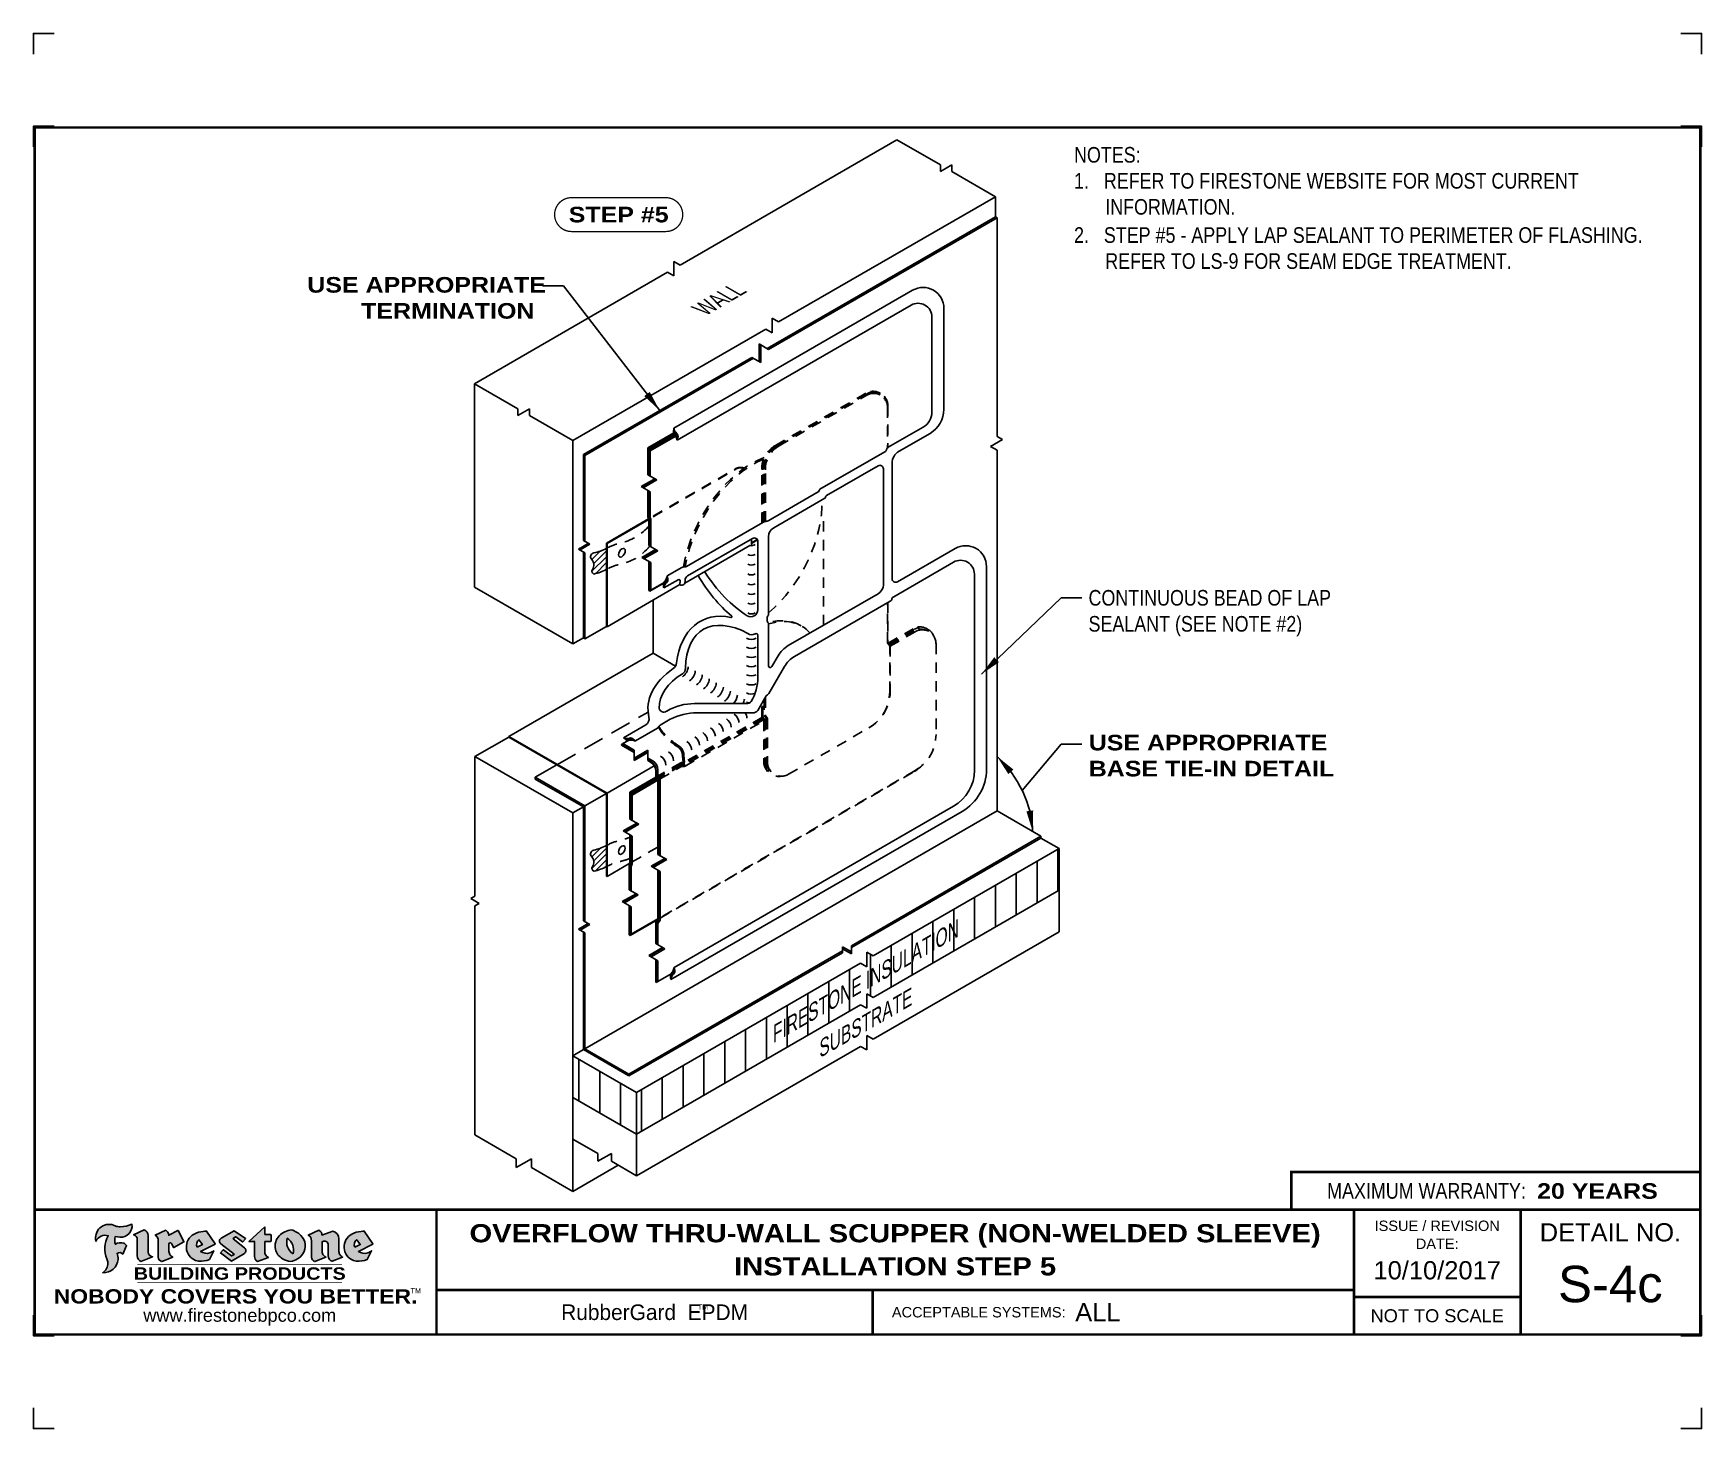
# Model space of a CAD drawing. Header units: inches. Extents: x 299.4 to 319.5, y 38.5 to 55.2.
import ezdxf
from ezdxf.enums import TextEntityAlignment as Align

# ---------------------------------------------------------------- set-up
doc = ezdxf.new("R2010")
doc.units = ezdxf.units.IN
doc.header["$MEASUREMENT"] = 0
doc.linetypes.add('HIDDEN', pattern=[0.375, 0.25, -0.125])
doc.linetypes.add('HIDDEN2', pattern=[0.1875, 0.125, -0.0625])
doc.layers.get('0').update_dxf_attribs({"linetype": 'CONTINUOUS'})
doc.layers.get('DEFPOINTS').update_dxf_attribs({"linetype": 'CONTINUOUS'})
for name, color, linetype in [('FSBP-ACCESSORY-OTHER', 7, 'CONTINUOUS'), ('FSBP-ANNO-NOTE', 7, 'CONTINUOUS'), ('FSBP-INSULATION', 7, 'CONTINUOUS'), ('FSBP-MEMBRANE', 7, 'CONTINUOUS'), ('FSBP-SEALANTS', 1, 'CONTINUOUS'), ('FSBP-SUBSTRATE-GENERIC', 9, 'CONTINUOUS'), ('FSBP-TTLB', 7, 'CONTINUOUS'), ('FSBP-TTLB-BORDER', 7, 'CONTINUOUS'), ('FSBP-TTLB-TEXT', 7, 'CONTINUOUS'), ('FSBP-WALL-CURB', 9, 'CONTINUOUS')]:
    doc.layers.add(name, color=color, linetype=linetype)
doc.styles.add('FSBP_ARIAL', font='arial.ttf')
doc.styles.add('FSBP_ARIAL_BOLD', font='')
doc.styles.add('FSBP_ARIAL_NAR', font='ARIALN.TTF')
doc.styles.add('FSBP_BANKGOTHIC', font='bgothm.ttf')
doc.styles.get('FSBP_ARIAL_BOLD').set_extended_font_data('Arial Black')
doc.dimstyles.new('FSBP-LEADER', dxfattribs={"dimtxt": 0.1875, "dimasz": 0.25, "dimexe": 0.0625, "dimexo": 0.125, "dimgap": 0.125, "dimtad": 0, "dimtih": 1, "dimtoh": 1, "dimdec": 4, "dimzin": 0, "dimdsep": 46, "dimlunit": 4, "dimtxsty": 'FSBP_ARIAL_NAR', "dimcen": 0.09375, "dimclrd": 256, "dimclre": 256, "dimclrt": 256, "dimadec": 0, "dimazin": 0, "dimtfac": 1, "dimtdec": 4, "dimtofl": 0, "dimtmove": 0, "dimatfit": 3, "dimfxl": 0, "dimtolj": 1, "dimtzin": 0, "dimlwd": -1, "dimlwe": -1, "dimarcsym": 0})

msp = doc.modelspace()

# ---------------------------------------------------------------- texts
at = {"layer": 'FSBP-ANNO-NOTE', "style": 'FSBP_ARIAL_BOLD'}
msp.add_text('STEP #5', height=0.1875, dxfattribs=at).set_placement((306.4748535246963, 53.03456354064458), align=Align.MIDDLE_CENTER)
at = {"layer": 'FSBP-ANNO-NOTE', "linetype": 'Continuous', "style": 'FSBP_ARIAL_NAR'}
for s, oblique, p in [('WALL', 329.9999999999999, (307.7274387592084, 52.04341625041711)), ('SUBSTRATE', 30, (309.3967354135515, 43.30246430336584))]:
    msp.add_text(s, height=0.1875, rotation=30.00000000000054, dxfattribs=dict(at, oblique=oblique)).set_placement(p, align=Align.MIDDLE)
at = {"layer": 'FSBP-ANNO-NOTE', "style": 'FSBP_ARIAL_NAR', "oblique": 30}
msp.add_text('FIRESTONE INSULATION', height=0.1875, rotation=30.00000000000054, dxfattribs=at).set_placement((309.3967354135515, 43.80246430336584), align=Align.MIDDLE)
at = {"layer": 'FSBP-ANNO-NOTE', "char_height": 0.1875, "attachment_point": 1}
for s, width, heights, insert, style in [('\\A1;NOTES:\\P1.   REFER TO FIRESTONE WEBSITE FOR MOST CURRENT \\P{\\W6.27837; }INFORMATION.\\P{\\H0.08333x;\\W9.4179;        \\W1;\\P}2.   STEP #5 - APPLY LAP SEALANT TO PERIMETER OF FLASHING.  \\P{\\W6.27837; }REFER TO LS-9 FOR SEAM EDGE TREATMENT.', 7.146497649286175, [2.038594105142394], (311.9425689977616, 53.84641998060579), 'FSBP_ARIAL_NAR'), ('{\\W1.96186; }USE APPROPRIATE \\P{\\W9.72467; }TERMINATION', 2.904837004637045, [0.5973188800874283], (302.5724567157211, 52.28437932393292), 'FSBP_ARIAL_BOLD'), ('CONTINUOUS BEAD OF LAP SEALANT (SEE NOTE #2)', 2.904837004637045, [0.6492233282406232], (312.116634112216, 48.52474562872703), 'FSBP_ARIAL_NAR'), ('USE APPROPRIATE BASE TIE-IN DETAIL', 3.206646877748824, [0.5789332086002901], (312.1189181838312, 46.785486020131), 'FSBP_ARIAL_BOLD')]:
    msp.add_mtext_dynamic_manual_height_columns(s, width=width, gutter_width=5, heights=heights, dxfattribs=dict(at, insert=insert, style=style))

# ---------------------------------------------------------------- blocks, each defined once
blk = doc.blocks.new('TTLB-EPDM_2')
at = {"layer": 'FSBP-TTLB-TEXT'}
h = blk.add_hatch(color=1, dxfattribs=at)
edge = h.paths.add_edge_path()
edge.add_arc((1.037309769669573, -0.1982514792917306), 0.1319107607348553, 264.0410451462098, 370.3106169565175)
edge.add_arc((1.027551646585694, 0.1214293576525799), 0.3273056962876235, 270.05058356628535, 295.23459397187514, ccw=False)
edge.add_arc((1.022801957313345, -0.06680179986895154), 0.1391656561713503, 249.3281275763668, 272.0749124149863, ccw=False)
edge.add_line((0.9736743133014443, -0.1970076156048179), (0.9474927838574558, -0.1852745150568325))
edge.add_arc((0.8939498971398288, -0.3394262635682071), 0.1631857907024099, 70.84590087378872, 194.3325259843273)
edge.add_arc((0.8444260109029493, -0.4259936440910768), 0.1179914261095279, 70.96950098067128, 156.9641407594482, ccw=False)
edge.add_arc((1.153141409296894, -0.4684497516079468), 0.3110405457095052, 150.3231137483159, 203.2084295854517)
edge.add_arc((0.7562495500622943, -0.6412608153899899), 0.1218587156617311, 0.8849157075190988, 24.34668939894999, ccw=False)
edge.add_arc((0.7493781665697374, -0.6475258110744375), 0.1289731377238325, -58.36655102076742, 3.6216782311386737, ccw=False)
edge.add_arc((0.8256699029544474, -0.5792158350996106), 0.1783301886510354, 267.2205474105585, 354.1381621173521)
edge.add_arc((0.7903121048625305, -0.6011409294291745), 0.212787892960859, 0.9996158580669322, 21.00503380861244)
edge.add_arc((1.01880712263941, -0.5666691048185161), 0.05136395668415847, 40.82117713173261, 125.52727787225791, ccw=False)
edge.add_line((1.057676976260041, -0.5330924682126437), (1.102776947655911, -0.4308018311949837))
edge.add_arc((1.040858222524664, -0.4699705673995949), 0.07326744446031509, 32.31675181867256, 66.31481236598174)
edge.add_arc((1.032262518825329, -0.5063316993097662), 0.1102246948011782, 69.8179132332389, 125.254734720681)
edge.add_arc((1.127708877207287, -0.368959353531244), 0.1659710644737306, 164.1569669952081, 196.5811013160487, ccw=False)
edge.add_line((0.9680425188342383, -0.3236487780942383), (1.023615334387159, -0.3294494641845773))
h = blk.add_hatch(color=1, dxfattribs=at)
edge = h.paths.add_edge_path()
edge.add_line((1.275239419159561, -0.6223407783464694), (1.415345367376062, -0.5660418822574371))
edge.add_arc((1.421019305783958, -0.5090099247487757), 0.05731350411836949, 181.9717871001989, 264.31851000495806, ccw=False)
edge.add_line((1.363739737527226, -0.5109819325197265), (1.363412352251203, -0.3102363679013962))
edge.add_arc((1.294263659668751, -0.3103491388303989), 0.06914878453844908, 0.0934405599591014, 72.42834396969012)
edge.add_line((1.315139561173908, -0.2444268274366692), (1.186839444240604, -0.3024209471341379))
edge.add_arc((1.175246268095289, -0.3585110609420917), 0.05727567197445628, -0.017399788185912257, 78.322067691347, ccw=False)
edge.add_line((1.232521937428658, -0.3585284546236807), (1.232574268422297, -0.555126496687123))
edge.add_arc((1.305699496415486, -0.5558575689677219), 0.07312888236350451, 179.4272023230205, 245.3845503102953)
h = blk.add_hatch(color=1, dxfattribs=at)
edge = h.paths.add_edge_path()
edge.add_line((1.792026821926584, -0.3839679064720229), (1.722158956877934, -0.2518542302253621))
edge.add_arc((1.720119655279638, -0.2529327078887852), 0.002306916790721817, 27.87197133405656, 117.3766794470751)
edge.add_line((1.719058846382097, -0.250884159729182), (1.610638460368705, -0.3070279753467702))
edge.add_arc((1.547088841662962, -0.3061026658494403), 0.06355635479880145, 359.165808011073, 425.8793658831422)
edge.add_line((1.573061729235633, -0.2480956029480268), (1.446879247402876, -0.3051325108639702))
edge.add_arc((1.407812067100189, -0.370357133046621), 0.07602957263902092, -3.441403975725109, 59.07992244284969, ccw=False)
edge.add_line((1.483704536400296, -0.3749210150788969), (1.483704536400296, -0.5723838140635706))
edge.add_arc((1.54053746518044, -0.568254406115083), 0.05698275005415228, 184.1557352478595, 255.3066498366543)
edge.add_line((1.526084036778343, -0.6233736605654059), (1.657291340682093, -0.570650514527486))
edge.add_arc((1.688298576827198, -0.5021390388423987), 0.0752015358480571, 207.5160880841914, 245.649226723163, ccw=False)
edge.add_arc((1.721050197024907, -0.4914488168456328), 0.1093332836229113, 179.4823365255141, 204.5537900001094, ccw=False)
edge.add_line((1.611721375809452, -0.4904610114968335), (1.611721375809452, -0.4126404716788983))
edge.add_arc((1.628589765097195, -0.414159299036043), 0.01693662875851176, 28.356188110622725, 174.8549701683585, ccw=False)
edge.add_arc((1.627340435522395, -0.4197189881350504), 0.02111886817708033, 22.216893572439517, 40.10213956426492, ccw=False)
edge.add_line((1.646891420738257, -0.4117336534413738), (1.666638796144639, -0.4549750258192233))
edge.add_arc((1.668737246926742, -0.4540167099035481), 0.002306916790685496, 204.545128184284, 299.6323508190091)
edge.add_line((1.669877862091766, -0.4560219186518992), (1.791128135493295, -0.3870515928837648))
edge.add_line((1.791128135493295, -0.3870515928837648), (1.792026821926584, -0.3839679064720229))
h = blk.add_hatch(color=1, dxfattribs=at)
h.paths.add_polyline_path([(2.063388732080512, -0.2583237030618903, 0.02524281661523788), (2.025024361750752, -0.2610532129309178, 0.1213611957758757), (1.901773912052249, -0.3008158885520373, 0.6151668103976068), (1.93274136141747, -0.6099060679591872, 0.05306812109568645), (1.967936229862175, -0.617865745600497, 0.1150932231766138), (2.099126721549737, -0.5994933789882708), (2.151195569562105, -0.4944891916583316, -0.08755405562188731), (2.104230609512001, -0.5187113292177372, -0.265591761123442), (1.992692314386659, -0.5010701623316862), (2.165347897647223, -0.4141184325909109, 0.4518949533370738), (2.166222728871162, -0.4107679608846269)])
h.paths.add_polyline_path([(2.014217313945437, -0.4188965037300676), (1.951113654018855, -0.4515330109460507, -0.3720533890450154), (1.973177450672722, -0.3607130665457561)], flags=16)
h = blk.add_hatch(color=1, dxfattribs=at)
edge = h.paths.add_edge_path()
edge.add_arc((2.260407392426802, -0.3775796671688782), 0.04152450223225729, 123.20805433950699, 232.2027298779723, ccw=False)
edge.add_line((2.237665217914071, -0.3428366421988329), (2.393535971665983, -0.2540943745380986))
edge.add_arc((2.394677353533142, -0.2560991469722482), 0.002306916790741334, 55.64644466176611, 119.65426054492559, ccw=False)
edge.add_line((2.395979141996861, -0.2541946229174954), (2.531809646140459, -0.3470380726374032))
edge.add_arc((2.530468902927946, -0.3489153772789875), 0.002306916790700397, -42.731101238422525, 54.4661353739603, ccw=False)
edge.add_line((2.532163440279987, -0.3504807552658491), (2.498457913851155, -0.3869673252714421))
edge.add_arc((2.496763376499139, -0.3854019472845934), 0.002306916790672934, 233.7527076894875, 317.26889876138785, ccw=False)
edge.add_line((2.495399362263356, -0.38726241234572), (2.413849913492982, -0.3274738082119626))
edge.add_arc((2.412485899257181, -0.3293342732731342), 0.002306916790720064, 53.75270768979358, 124.4135619297835)
edge.add_line((2.41118211687575, -0.3274311136421062), (2.382933981293377, -0.346782838468144))
edge.add_arc((2.38423776367478, -0.3486859980991606), 0.002306916790694898, 124.4135619293799, 231.8459020253626)
edge.add_line((2.382812599816248, -0.3505000469010184), (2.519899969301207, -0.4581994452042721))
edge.add_arc((2.494247019847682, -0.4908523236374461), 0.04152450223225742, -55.21225898295222, 51.84590202520428, ccw=False)
edge.add_line((2.517938320565804, -0.5249552055672808), (2.364434947484597, -0.6179520922513717))
edge.add_arc((2.36323960192349, -0.6159790200102006), 0.002306916790726996, 233.2955624372927, 301.20872157023314, ccw=False)
edge.add_line((2.361860787187538, -0.6178285429225383), (2.231266621301074, -0.5204709167214361))
edge.add_arc((2.232647938930649, -0.5186232623475259), 0.002306916790697672, 135.5134179846393, 233.21798691998708, ccw=False)
edge.add_line((2.231002150870836, -0.5170067083764565), (2.262839375599356, -0.4845937328397696))
edge.add_arc((2.264485163659225, -0.4862102868108537), 0.002306916790748497, 53.0352839999411, 135.513417985369, ccw=False)
edge.add_line((2.265872365996302, -0.4843670465239001), (2.361834678328762, -0.5565872257804898))
edge.add_arc((2.363221880665761, -0.5547439854936304), 0.002306916790627066, 233.0352840000685, 302.2362632414394)
edge.add_line((2.36445241715569, -0.5566953042850713), (2.39428499383348, -0.5378823484768844))
edge.add_arc((2.393054457343549, -0.5359310296853765), 0.002306916790685166, 302.2362632406177, 412.2027298768422)
edge.add_line((2.394468296066179, -0.5341081404551886), (2.234958295420142, -0.4103916733127022))
h = blk.add_hatch(color=1, dxfattribs=at)
edge = h.paths.add_edge_path()
edge.add_line((2.763460561272041, -0.2072496393923444), (2.763460561272041, -0.2969520779963801))
edge.add_arc((2.765767478062699, -0.2969520779963943), 0.00230691679065842, 179.9999999996471, 269.9999999996471)
edge.add_line((2.765767478062685, -0.2992589947870528), (2.835417693520355, -0.2992589947870528))
edge.add_arc((2.835417693520355, -0.3015659115777538), 0.002306916790701052, 0, 90, ccw=False)
edge.add_line((2.837724610311056, -0.3015659115777538), (2.837724610311056, -0.3790761307453892))
edge.add_arc((2.83541769352037, -0.3790761307453749), 0.002306916790686842, 269.99999999964706, 359.99999999964706, ccw=False)
edge.add_line((2.835417693520355, -0.3813830475360618), (2.765767478062685, -0.3813830475360618))
edge.add_arc((2.765767478062699, -0.3836899643267202), 0.00230691679065842, 90.00000000035294, 180.0000000003529)
edge.add_line((2.763460561272041, -0.3836899643267344), (2.763460561272041, -0.5033995910642801))
edge.add_arc((2.836735953378943, -0.5071368822038516), 0.07337063740681413, 177.0802527808789, 245.3249543133826)
edge.add_line((2.806105814540615, -0.5738080530967267), (2.674529557384915, -0.6226036013049594))
edge.add_arc((2.708610405062069, -0.564298408791804), 0.06753517344606039, 177.0345319916277, 239.6926428024901, ccw=False)
edge.add_line((2.641165668230087, -0.560804539009709), (2.641165668230087, -0.3836899643267344))
edge.add_arc((2.638858751439429, -0.3836899643267202), 0.00230691679065842, 359.9999999996471, 449.999999999647)
edge.add_line((2.638858751439443, -0.3813830475360618), (2.572857950769389, -0.3813830475360618))
edge.add_line((2.572857950769389, -0.3813830475360618), (2.763460561272041, -0.2072496393923444))
h = blk.add_hatch(color=1, dxfattribs=at)
edge = h.paths.add_edge_path(flags=16)
edge.add_arc((2.940363509127394, -0.4847985213681437), 0.1684614578629418, 344.5558804047865, 417.0140046669545)
edge.add_arc((3.194458079644619, -0.3883534532477785), 0.1684614578629414, 164.5558804047864, 237.0140046669546)
edge = h.paths.add_edge_path()
edge.add_arc((3.069375116502199, -0.4399344555144872), 0.1828726885096673, 136.0914512150047, 191.213418978326)
edge.add_arc((3.064939550433406, -0.4318234379590333), 0.1803148804748503, 194.0167254156723, 240.6663730831859)
edge.add_arc((3.098047041778981, -0.3845058757092554), 0.2378525180183701, 239.2975390661776, 264.2889872773176)
edge.add_arc((3.04884478212623, -0.4190232383793012), 0.203760689247156, 277.1986764832036, 326.503572961274)
edge.add_arc((3.077739326803546, -0.4341046616465112), 0.171374865791709, 325.3768876809902, 406.3828327799087)
edge.add_arc((3.011839488065919, -0.4896144380417797), 0.2571945645850002, 44.28462553519766, 73.82901434867304)
edge.add_arc((3.117152499586992, -0.4983433120546693), 0.2579560664039132, 97.50292863483666, 134.1039137579027)
h = blk.add_hatch(color=1, dxfattribs=at)
edge = h.paths.add_edge_path()
edge.add_line((3.322690228557462, -0.5721896537377091), (3.322690228557462, -0.3749210150788969))
edge.add_arc((3.246797759257384, -0.3703571330465745), 0.076029572638996, 356.5585960242387, 419.0799224428129)
edge.add_line((3.285864939560099, -0.3051325108639702), (3.412047421392799, -0.2480956029480268))
edge.add_arc((3.386074533820159, -0.3061026658494941), 0.06355635479883807, 0.3962622833877276, 65.87936588318718, ccw=False)
edge.add_line((3.449629368605429, -0.3056631084210863), (3.580526418688805, -0.2593848434574539))
edge.add_arc((3.555744121700958, -0.3530904070730321), 0.09692726601172152, 2.366977007666776, 75.18615851992018, ccw=False)
edge.add_line((3.652588689330287, -0.3490873311063041), (3.652588689330287, -0.4883770011386872))
edge.add_arc((3.761877549389556, -0.4914934052703811), 0.1093332836229047, 178.3666365323574, 204.5537900000422)
edge.add_arc((3.729125929191727, -0.5021836272670953), 0.07520153584796169, 207.5160880841711, 245.2240541443093)
edge.add_line((3.697611150971852, -0.5704631245385627), (3.572585913552643, -0.6207021253773775))
edge.add_arc((3.59534718600759, -0.5526356419907701), 0.07177131519198746, 180.3328587115751, 251.51018566665869, ccw=False)
edge.add_line((3.523577081955409, -0.5530525936986663), (3.523577081955409, -0.4153032515383615))
edge.add_arc((3.486319529276879, -0.4148773504126441), 0.0372599868942854, 359.3450650296066, 449.0500281941028)
edge.add_arc((3.482769874121713, -0.4419622099033496), 0.06447454900600783, 86.29402372314017, 119.8211331593848)
edge.add_line((3.450707067966732, -0.3860252459975726), (3.450707067966732, -0.4904610114968335))
edge.add_arc((3.560035889182251, -0.491448816845647), 0.1093332836229751, 179.4823365255069, 204.5537900001023)
edge.add_arc((3.527284268984408, -0.5021390388424952), 0.07520153584796385, 207.5160880841699, 245.6492267231416)
edge.add_line((3.496277032839316, -0.570650514527486), (3.365069728935509, -0.6233736605654059))
edge.add_arc((3.37950248606194, -0.5682868177318081), 0.05694615642555727, 183.9298782390169, 255.318496325343, ccw=False)
h = blk.add_hatch(color=1, dxfattribs=at)
h.paths.add_polyline_path([(3.957695472291277, -0.2583237030618903, 0.02524281661523822), (3.919331101961575, -0.2610532129309178, 0.1085638477195505), (3.807890832595604, -0.2939221658134414, 0.6425897848490651), (3.827048101628293, -0.6099060679591872, 0.05306812109569052), (3.862242970072884, -0.617865745600497, 0.1150932231766133), (3.993433461760503, -0.5994933789882708), (4.045502309772871, -0.4944891916583316, -0.08755405562189084), (3.998537349722767, -0.5187113292177372, -0.2655917611234366), (3.886999054597368, -0.5010701623316862), (4.059654637857989, -0.4141184325909109, 0.4518949533370731), (4.060529469081928, -0.4107679608846269)])
h.paths.add_polyline_path([(3.90852405415626, -0.4188965037300676), (3.845420394229677, -0.4515330109460507, -0.3720533890450147), (3.867484190883488, -0.3607130665457561)], flags=16)
at = {"layer": 'DEFPOINTS', "linetype": 'Continuous', "ltscale": 1.75}
for points in [[(-0.015625, 13.88083333333333), (-0.015625, 14.13083333333333), (0.234375, 14.13083333333333)], [(20.01562500000003, 13.88083333333333), (20.01562500000003, 14.13083333333333), (19.76562500000003, 14.13083333333333)], [(-0.015625, -2.380833333333342), (-0.015625, -2.630833333333342), (0.234375, -2.630833333333342)], [(20.01562500000003, -2.380833333333342), (20.01562500000003, -2.630833333333342), (19.76562500000003, -2.630833333333342)]]:
    blk.add_lwpolyline(points, dxfattribs=at)
at = {"layer": 'DEFPOINTS', "color": 1}
for points in [[(0.234375, 13.015625), (-0.015625, 13.015625), (-0.015625, 12.765625)], [(20.015625, 12.765625), (20.015625, 13.015625), (19.765625, 13.015625)], [(0.234375, -1.515625), (-0.015625, -1.515625), (-0.015625, -1.265625)], [(20.015625, -1.265625), (20.015625, -1.515625), (19.765625, -1.515625)]]:
    blk.add_lwpolyline(points, dxfattribs=at)
at = {"layer": 'FSBP-TTLB', "const_width": 0.03125}
blk.add_lwpolyline([(15.09028770518938, 0), (20, 0), (20, 0.4512598240669945), (15.09028770518938, 0.4512598240669945)], close=True, dxfattribs=at)
for points in [[(0, 0), (0, -1.5), (20, -1.5), (20, 0), (0, 0)], [(4.825208527206769, 0), (4.825208527206769, -0.9643749050531198)], [(15.84028770518938, 0), (15.84028770518938, -0.9643749050531198)], [(17.84110496735593, 0), (17.84110496735593, -1.5)], [(20, 0), (20, -1.5)], [(4.825208527206769, -0.9643749050531198), (15.84028770518938, -0.9643749050531198)], [(4.825208527206769, -0.9643749050531198), (4.825208527206769, -1.5)], [(15.84028770518938, -0.9643749050531198), (15.84028770518938, -1.5)], [(15.84028770518938, -1.048740175933006), (17.84110496735593, -1.048740175933006)]]:
    blk.add_lwpolyline(points, dxfattribs=at)
at = {"layer": 'FSBP-TTLB-BORDER', "const_width": 0.03125}
blk.add_lwpolyline([(20, 0), (20, 13), (0, 13), (0, 0)], dxfattribs=at)
at = {"layer": 'FSBP-TTLB-TEXT', "color": 1}
blk.add_line((0.7358432058323388, -0.379822754145593), (0.7358432058323388, -0.379822754145593), dxfattribs=at)
for points in [[(1.023615323725323, -0.3294494630716969, 0.5000510906601082), (1.167090420776901, -0.1746414942047778, -0.1103304102359608), (1.027840608309816, -0.2058762110801382, -0.09957876667165425), (0.9736743133014443, -0.1970076156048179), (0.9474927838574558, -0.1852745150568325, 0.5978159689075124), (0.7358432058323388, -0.379822754145593, -0.3938834584182213), (0.8828996422548698, -0.3144510229727047, 0.2349406564350952), (0.86727108227484, -0.5910237178633082, -0.1027304183841549), (0.8780937320133262, -0.6393788197974146, -0.2772692352614086), (0.8170223912655956, -0.7573362346216896, 0.3985429150902959), (1.003067614090241, -0.5974286950643517, 0.0875124847930418), (0.9889600163401155, -0.5248671157293501, -0.3874031597924062), (1.057676976260041, -0.5330924682126437), (1.102776947655911, -0.4308018311949837, 0.1494423498871741), (1.07029056398062, -0.4028746979725923, 0.2467195073738216), (0.9686394281704906, -0.4163228904100862, -0.1424285161541127), (0.9680425188342383, -0.3236487780942383), (1.023615334387159, -0.3294494641845773)], [(2.166222728871162, -0.4107679608846269), (2.063388732080512, -0.2583237030618903, 0.02524281661523788), (2.025024361750752, -0.2610532129309178, 0.1085638477195265), (1.913584092384895, -0.2939221658134414, 0.6425897848491228), (1.93274136141747, -0.6099060679591872, 0.05306812109568648), (1.967936229862175, -0.617865745600497, 0.1150932231766137), (2.099126721549737, -0.5994933789882708), (2.151195569562105, -0.4944891916583316, -0.0875540556218873), (2.104230609512001, -0.5187113292177372, -0.2655917611234418), (1.992692314386659, -0.5010701623316862), (2.165347897647223, -0.4141184325909109)], [(2.763460561272041, -0.2072496393923444), (2.763460561272041, -0.2969520779963801, 0.4142135623730958), (2.765767478062685, -0.2992589947870528), (2.835417693520355, -0.2992589947870528, -0.414213562373095), (2.837724610311056, -0.3015659115777538), (2.837724610311056, -0.3790761307453892, -0.4142135623730938), (2.835417693520355, -0.3813830475360618), (2.765767478062685, -0.3813830475360618, 0.4142135623730958), (2.763460561272041, -0.3836899643267344), (2.763460561272041, -0.5033995910642801, 0.3068985753588853), (2.806105814540615, -0.5738080530967267), (2.674529557384915, -0.6226036013049594, -0.2804194150632976), (2.641165668230087, -0.560804539009709), (2.641165668230087, -0.3836899643267344, 0.414213562373095), (2.638858751439443, -0.3813830475360618), (2.572857950769389, -0.3813830475360618), (2.763460561272041, -0.2072496393923444)], [(4.060529469081928, -0.4107679608846269), (3.957695472291277, -0.2583237030618903, 0.02524281661523788), (3.919331101961575, -0.2610532129309178, 0.1085638477195265), (3.807890832595604, -0.2939221658134414, 0.6425897848491228), (3.827048101628293, -0.6099060679591872, 0.05306812109568648), (3.862242970072884, -0.617865745600497, 0.1150932231766137), (3.993433461760503, -0.5994933789882708), (4.045502309772871, -0.4944891916583316, -0.0875540556218873), (3.998537349722767, -0.5187113292177372, -0.2655917611234418), (3.886999054597368, -0.5010701623316862), (4.059654637857989, -0.4141184325909109)], [(4.059654637857989, -0.4141184325909109, 0.4518949533370731), (4.060529469081928, -0.4107679608846269, 0.4518949533370731)]]:
    blk.add_lwpolyline(points, format="xyb", dxfattribs=at)
for points in [[(1.275239419159561, -0.6223407783464694), (1.415345367376062, -0.5660418822574371, -0.3756100036733062), (1.363739737527226, -0.5109819325197265), (1.363412352251203, -0.3102363679013962, 0.3265360292958048), (1.315139561173908, -0.2444268274366692), (1.186839444240604, -0.3024209471341379, -0.3557863980845349), (1.232521937428658, -0.3585284546236807), (1.232574268422297, -0.555126496687123, 0.2960110723418457)], [(1.792026821926584, -0.3839679064720229), (1.722158956877934, -0.2518542302253621, 0.4116839150163434), (1.719058846382097, -0.250884159729182), (1.610638460368705, -0.3070279753467702, 0.2996033003794034), (1.573061729235633, -0.2480956029480268), (1.446879247402876, -0.3051325108639702, -0.2797757560995365), (1.483704536400296, -0.3749210150788969), (1.483704536400296, -0.5723838140635706, 0.320828638474519), (1.526084036778343, -0.6233736605654059), (1.657291340682093, -0.570650514527486, -0.1679398621276611), (1.621603752698661, -0.5368819723450571, -0.1098333365370753), (1.611721375809452, -0.4904610114968335), (1.611721375809452, -0.4126404716788983, -0.743334502655012), (1.64349420176768, -0.4061152228778298, -0.07819791644735608), (1.646891420738257, -0.4117336534413738), (1.666638796144639, -0.4549750258192233, 0.4404648714563479), (1.669877862091766, -0.4560219186518992), (1.791128135493295, -0.3870515928837648)], [(1.951113654018855, -0.4515330109460507), (2.014217313945437, -0.4188965037300676), (1.973177450672722, -0.3607130665457561, 0.3720533890450154)], [(2.234958295420142, -0.4103916733127022, -0.5150044486718882), (2.237665217914071, -0.3428366421988329), (2.393535971665983, -0.2540943745380986, -0.2867822934100265), (2.395979141996861, -0.2541946229174954), (2.531809646140459, -0.3470380726374032, -0.4515027974650387), (2.532163440279987, -0.3504807552658491), (2.498457913851155, -0.3869673252714421, -0.3814439164929681), (2.495399362263356, -0.38726241234572), (2.413849913492982, -0.3274738082119626, 0.3184718635035665), (2.41118211687575, -0.3274311136421062), (2.382933981293377, -0.346782838468144, 0.5064094529656681), (2.382812599816248, -0.3505000469010184), (2.519899969301207, -0.4581994452042721, -0.5043597839115849), (2.517938320565804, -0.5249552055672808), (2.364434947484597, -0.6179520922513717, -0.3053163970316367), (2.361860787187538, -0.6178285429225383), (2.231266621301074, -0.5204709167214361, -0.4541703869768119), (2.231002150870836, -0.5170067083764565), (2.262839375599356, -0.4845937328397696, -0.3762644290664977), (2.265872365996302, -0.4843670465239001), (2.361834678328762, -0.5565872257804898, 0.3114700032088108), (2.36445241715569, -0.5566953042850713), (2.39428499383348, -0.5378823484768844, 0.520381097387146), (2.394468296066179, -0.5341081404551886)], [(2.937624918725987, -0.3131105398334029, 0.2452625673097023), (2.889993533867141, -0.4754966266250307, 0.2064059665179019), (2.976604338974084, -0.5890186876871866, 0.1094800500670344), (3.074378098474654, -0.6211778035979165, 0.2185147641853038), (3.218764944843201, -0.5314757029352819, 0.3689489483072479), (3.195959963110113, -0.3100352223135445, 0.1296305888694145), (3.0834694040758, -0.242595816912754, 0.1610736375384317)], [(3.10274193015772, -0.5296595419651595, 0.3271311138286319), (3.032079658614293, -0.3434924326507627, 0.3271311138286322)], [(3.322690228557462, -0.5721896537377091), (3.322690228557462, -0.3749210150788969, 0.2797757560995341), (3.285864939560099, -0.3051325108639702), (3.412047421392799, -0.2480956029480268, -0.2937618496109166), (3.449629368605429, -0.3056631084210863), (3.580526418688805, -0.2593848434574539, -0.3288760160581939), (3.652588689330287, -0.3490873311063041), (3.652588689330287, -0.4883770011386872, 0.114762897203527), (3.662431105063263, -0.536926560769686, 0.166032965990522), (3.697611150971852, -0.5704631245385627), (3.572585913552643, -0.6207021253773775, -0.3209557512194564), (3.523577081955409, -0.5530525936986663), (3.523577081955409, -0.4153032515383615, 0.4127061514896111), (3.48693727661589, -0.3776224848030694, 0.1473421876160361), (3.450707067966732, -0.3860252459975726), (3.450707067966732, -0.4904610114968335, 0.1098333365370753), (3.460589444855941, -0.5368819723450855, 0.1679398621276611), (3.496277032839316, -0.570650514527486), (3.365069728935509, -0.6233736605654059, -0.3219729545308964), (3.322690228557462, -0.5721896537377091, 29.1476284739)], [(3.845420394229677, -0.4515330109460507), (3.90852405415626, -0.4188965037300676), (3.867484190883488, -0.3607130665457561, 0.3720533890450154)]]:
    blk.add_lwpolyline(points, format="xyb", close=True, dxfattribs=at)
at = {"layer": 'FSBP-TTLB-TEXT'}
for points, const_width in [([(1.233926579809207, -0.6584455781731435), (3.691229482685259, -0.6584455781731577)], 0.0078125), ([(1.233926579809207, -0.8761560960495984), (3.691229482685259, -0.8761560960495842)], 0.0078125), ([(10.06152282927678, -0.9643749050531198), (10.06152282927678, -1.5)], 0.03125)]:
    blk.add_lwpolyline(points, dxfattribs=dict(at, const_width=const_width))
at = {"layer": 'FSBP-TTLB-TEXT', "color": 1}
for centre, start, end in [((1.789987520328282, -0.3850463841354355), 299.6323508193319, 27.87197133380463), ((2.164310260790558, -0.412058050385383), 296.7304547840455, 34.00233684987403)]:
    blk.add_arc(centre, 0.00230691679068068, start, end, dxfattribs=at)
at = {"layer": 'FSBP-TTLB-TEXT', "style": 'FSBP_ARIAL_NAR'}
blk.add_text('MAXIMUM WARRANTY:', height=0.1875, dxfattribs=at).set_placement((17.90516569312837, 0.2256299120335257), align=Align.MIDDLE_RIGHT)
at = {"layer": 'FSBP-TTLB-TEXT'}
for s, height, style, p in [('ISSUE / REVISION', 0.125, 'FSBP_ARIAL', (16.84069633627263, -0.1938496373466023)), ('DETAIL NO.', 0.21875, 'FSBP_ARIAL', (18.92055248367797, -0.2724398367368792)), ('DATE:', 0.125, 'FSBP_ARIAL', (16.84069633627263, -0.409973105348854)), ('www.firestonebpco.com', 0.15625, 'FSBP_ARIAL', (2.462578031247233, -1.268657306740124)), ('RubberGard  EPDM', 0.1875, 'FSBP_BANKGOTHIC', (7.443365678241776, -1.23218745252656)), ('TM', 0.0625, 'FSBP_BANKGOTHIC', (8.023397742165457, -1.169706269210366)), ('NOT TO SCALE', 0.15625, 'FSBP_ARIAL', (16.84069633627263, -1.274370087966503))]:
    blk.add_text(s, height=height, dxfattribs=dict(at, style=style)).set_placement(p, align=Align.MIDDLE_CENTER)
at = {"layer": 'FSBP-TTLB-TEXT', "lineweight": 18, "style": 'FSBP_ARIAL_BOLD'}
blk.add_text('BUILDING PRODUCTS', height=0.1484375, dxfattribs=at).set_placement((2.462578031247233, -0.7673008371113639), align=Align.MIDDLE_CENTER)
at = {"layer": 'FSBP-TTLB-TEXT', "color": 1}
for s, height, style, p in [('NOBODY COVERS YOU BETTER.', 0.171875, 'FSBP_ARIAL_BOLD', (2.412604263603384, -1.041650450587369)), ('TM', 0.0625, 'FSBP_BANKGOTHIC', (4.576671173373001, -0.9725745042934193))]:
    blk.add_text(s, height=height, dxfattribs=dict(at, style=style)).set_placement(p, align=Align.MIDDLE_CENTER)
at = {"layer": 'FSBP-TTLB-TEXT', "style": 'FSBP_ARIAL'}
blk.add_text('ACCEPTABLE SYSTEMS:', height=0.125, dxfattribs=at).set_placement((10.29281281591562, -1.23218745252656), align=Align.MIDDLE_LEFT)
at = {"layer": 'FSBP-TTLB-TEXT'}
for tag, height, style, p in [('MAXIMUM_WARRANTY', 0.1875, 'FSBP_ARIAL_BOLD', (18.03987100774941, 0.2240244307510579)), ('ACCPT_SYSTEMS', 0.21875, 'FSBP_ARIAL', (12.49438170418193, -1.23218745252656))]:
    blk.add_attdef(tag, text='', height=height, dxfattribs=dict(at, style=style)).set_placement(p, align=Align.MIDDLE_LEFT)
for tag, height, style, p in [('DETAIL_DESCP_LINE_1', 0.21875, 'FSBP_ARIAL_BOLD', (10.33118450231211, -0.2831249841755152)), ('DETAIL_DESCP_LINE_2', 0.21875, 'FSBP_ARIAL_BOLD', (10.33118450231211, -0.6812499208775904)), ('ISSUE_REV_DATE', 0.21875, 'FSBP_ARIAL', (16.84069633627263, -0.7282559425942452)), ('DETAIL_NUMBER', 0.4375, 'FSBP_ARIAL', (18.91941590748775, -0.8931630692489421))]:
    blk.add_attdef(tag, text='', height=height, dxfattribs=dict(at, style=style)).set_placement(p, align=Align.MIDDLE_CENTER)

# ---------------------------------------------------------------- hatches: boundary and pattern name
at = {"layer": 'FSBP-ACCESSORY-OTHER'}
h = msp.add_hatch(dxfattribs=at)
h.set_pattern_fill('STEEL', color=256, scale=0.25, angle=90, style=0)
h.set_pattern_definition([(135, (130.9573040321641, 25.63809883415519), (-0.02209708691207961, -0.02209708691207961), []), (135, (130.9416790321641, 25.63809883415519), (-0.02209708691207961, -0.02209708691207961), [])])
h.paths.add_polyline_path([(306.3292231570348, 49.08813224869606), (306.3359014743046, 49.08427652042266), (306.8357566622289, 49.37286804772651, 0.06028401723309564), (306.8343628040757, 49.37977475989342)])
h = msp.add_hatch(dxfattribs=at)
h.set_pattern_fill('STEEL', color=256, scale=0.25, style=0)
h.set_pattern_definition([(45, (41.27155075968324, -33.82836631609742), (-0.02209708691207961, 0.02209708691207961), []), (45, (41.27155075968324, -33.81274131609742), (-0.02209708691207961, 0.02209708691207961), [])])
h.paths.add_polyline_path([(306.3359014743048, 49.08427652042266), (306.3292231570349, 49.08813224869608), (306.3292231570349, 48.08813224869624), (306.3359014743048, 48.0842765204227)])
h = msp.add_hatch(dxfattribs=at)
h.set_pattern_fill('STEEL', color=256, scale=0.25, style=0)
h.set_pattern_definition([(45, (41.27155075968324, -34.32836631609742), (-0.02209708691207961, 0.02209708691207961), []), (45, (41.27155075968324, -34.31274131609742), (-0.02209708691207961, 0.02209708691207961), [])])
h.paths.add_polyline_path([(306.3359014743048, 46.08427652042263), (305.7387121755002, 46.42906392284459), (305.7320338582303, 46.4252081945711), (306.3292231570348, 46.08042079214906), (306.3292231570348, 45.08813224869585), (306.3359014743048, 45.08427652042246)])
h.paths.add_polyline_path([(305.1543301310111, 46.76645705353998), (305.1543301310111, 46.75874559699299), (305.7320338582303, 46.4252081945711), (305.7387121755002, 46.4290639228446)])
at = {"layer": 'FSBP-INSULATION'}
h = msp.add_hatch(dxfattribs=at)
h.set_pattern_fill('LINE', color=256, scale=2, angle=90, style=0)
h.set_pattern_definition([(90, (154.9980442904137, 25.80230743688211), (-0.25, 1.530757942277972e-17), [])])
h.paths.add_polyline_path([(306.687895511788, 42.48851485689111), (306.6878955117879, 41.98851485689096), (309.3800899450892, 43.54285403766811), (309.4552157196343, 43.49948015151144), (309.4552157196343, 43.67297569613809), (309.5303414941794, 43.62960180998144), (311.7624458096598, 44.9183078373834), (311.7624458096598, 45.41830783738355), (309.5303414941794, 44.12960180998158), (309.4552157196343, 44.17297569613823), (309.4552157196343, 43.99948015151161), (309.3800899450892, 44.04285403766826)])
h.paths.add_polyline_path([(306.687895511788, 42.48851485689106), (305.9237849741784, 42.92967428147055), (305.9237849741784, 42.42967428147026), (306.687895511788, 41.98851485689095)])
h.paths.add_polyline_path([(308.2698670421605, 43.01617496954755), (310.7112316839876, 44.36102321893114), (310.7112316839876, 44.69708065520527), (308.2698670421605, 43.35223240582168)], flags=24)
at = {"layer": 'FSBP-MEMBRANE'}
h = msp.add_hatch(color=256, dxfattribs=at)
h.paths.add_polyline_path([(311.0178208436352, 52.99708955930026), (310.9983352720499, 53.0083395593003), (308.2560004705611, 51.42505182345261), (308.2754860421463, 51.41380182345259)])
h.paths.add_polyline_path([(308.1799722467917, 51.46894673891186), (308.1604866752065, 51.48019673891181), (308.1604866752065, 51.26932019128405), (308.1799722467917, 51.25807019128403)])
h.paths.add_polyline_path([(308.0928615948383, 51.30836354963863), (308.073376023253, 51.31961354963871), (306.0510264903139, 50.15200950240065), (306.0705120618991, 50.14075950240076)])
h.paths.add_polyline_path([(306.0705120618989, 50.1407595024008), (306.0510264903137, 50.15200950240079), (306.0510264903137, 49.11913628695369), (306.070512061899, 49.10788628695362)])
h.paths.add_polyline_path([(306.1295090653214, 49.07382435114633), (306.1100234937362, 49.08507435114634), (305.9920294868913, 49.01695047953176), (306.0115150584765, 49.00570047953169)])
h.paths.add_polyline_path([(306.0705120618989, 48.9716385437244), (306.0510264903136, 48.98288854372441), (306.0510264903137, 47.95001532827728), (306.070512061899, 47.93876532827722)])
h = msp.add_hatch(color=256, dxfattribs=at)
h.paths.add_polyline_path([(306.8617374243393, 48.85405096548503), (306.8487470432826, 48.86155096548504), (306.8487470432825, 48.53203471443274), (306.8617374243393, 48.52453471443273)])
h.paths.add_polyline_path([(306.94413328877, 48.996764789013), (306.9311429077133, 49.00426478901298), (306.7663511788516, 48.90912223999442), (306.7793415599082, 48.90162223999444)])
h.paths.add_polyline_path([(306.8617374243393, 49.37385231457442, 0.1246123986732861), (306.8571186223713, 49.38748517417758, -0.1246123886966601), (306.8524998200322, 49.40111803399492), (306.8524998200323, 49.70368382523992), (306.8395094389756, 49.7111838252399), (306.8395094389755, 49.4006259005908, 0.1246123886967802), (306.8441282413146, 49.38699304077339, -0.124612398673246), (306.8487470432825, 49.37336018117028), (306.8487470432825, 49.05183606352219), (306.8617374243393, 49.04433606352219)])
h.paths.add_polyline_path([(306.9348956844631, 49.84639764876785), (306.9219053034063, 49.85389764876783), (306.7571135745445, 49.75875509974929), (306.7701039556013, 49.75125509974927)])
h.paths.add_polyline_path([(306.8524998200323, 50.19653471452223), (306.8395094389756, 50.20403471452229), (306.8395094389755, 49.90146892327709), (306.8524998200322, 49.89396892327714)])
edge = h.paths.add_edge_path()
edge.add_spline(control_points=[(307.1608524729775, 50.3745622018417), (307.1586143135684, 50.37824134435868), (307.1560903737179, 50.38180238356188), (307.1535088820087, 50.38532237761544)], knot_values=[0.2702522300787552, 0.2702522300787552, 0.2702522300787552, 0.2702522300787552, 0.3085922283151057, 0.3085922283151057, 0.3085922283151057, 0.3085922283151057], degree=3, periodic=0)
edge.add_line((307.1535088820087, 50.38532237761542), (306.8395094389755, 50.2040347145223))
edge.add_line((306.8395094389755, 50.20403471452229), (306.8524998200323, 50.19653471452227))
edge.add_line((306.8524998200323, 50.19653471452227), (307.1608524729775, 50.37456220184169))
h = msp.add_hatch(color=256, dxfattribs=at)
h.paths.add_polyline_path([(306.526125034066, 46.67861769189845), (306.5254033462295, 46.67820102523177), (306.5254033462295, 46.65736769189845), (306.659943842276, 46.57969070028911), (306.6599438422761, 46.60135736695575)])
h.paths.add_polyline_path([(306.8247355711378, 46.57969070028908), (306.8247355711377, 46.60135736695573), (306.659943842276, 46.50621481793713), (306.659943842276, 46.48454815127049)])
h.paths.add_polyline_path([(306.8832278071985, 46.47244430970198), (306.8247355711378, 46.50621481793719), (306.8247355711378, 46.4845481512705), (306.8644639234496, 46.46161097636879, -0.2679491924312262), (306.9269639234497, 46.35335780089572), (306.9269639234497, 46.28939737415119, 0.1534865470321246), (306.9399543045065, 46.26662864601437, -0.1534865470303169), (306.9529446855632, 46.24385991787775), (306.9529446855632, 45.34417725861864), (306.9717085693119, 45.33334392528528), (306.9717085693119, 46.25469325121121, 0.1534865470294836), (306.9587181882551, 46.27746197934768, -0.1534865470322509), (306.9457278071984, 46.30023070748452), (306.9457278071984, 46.364191134229, 0.2679491924308096)])
h.paths.add_polyline_path([(307.0541044337429, 45.28577265077603), (307.0353405499941, 45.29660598410939), (306.8705488211323, 45.2014634350908), (306.8893127048809, 45.19063010175744)])
h.paths.add_polyline_path([(306.9717085693118, 45.14305882724814), (306.9529446855632, 45.15389216058146), (306.9529446855632, 44.56885991778768, -0.1534865470263473), (306.9399543045066, 44.54609118965174, 0.1534865470322509), (306.9269639234498, 44.52332246151489), (306.9269639234499, 44.27265817940237), (306.9457278071985, 44.26182484606905), (306.9457278071985, 44.5124891281816, -0.1534865470321246), (306.9587181882553, 44.53525785631842, 0.1534865470271807), (306.9717085693119, 44.55802658445452)])
h.paths.add_polyline_path([(307.0281236716294, 44.21425357155975), (307.0093597878807, 44.22508690489309), (306.8445680590189, 44.12994435587454), (306.8633319427676, 44.11911102254118)])
h = msp.add_hatch(color=256, dxfattribs=at)
h.paths.add_polyline_path([(306.0705120618989, 45.93105387173011), (305.4733227630945, 46.27584127415205), (305.4733227630945, 46.25334127415189), (306.0510264903137, 45.91980387172997), (306.0510264903136, 44.55209441001151), (306.0705120618989, 44.54084441001147)])
h.paths.add_polyline_path([(306.1295090653214, 44.50678247420414), (306.1100234937363, 44.51803247420419), (305.9920294868913, 44.44990860258952), (306.0115150584766, 44.43865860258948)])
h.paths.add_polyline_path([(306.070512061899, 44.40459666678216), (306.0510264903137, 44.41584666678227), (306.0510264903137, 43.00313720506364), (306.5986306769773, 42.68697778048407), (306.5986306769773, 42.70947778048401), (306.070512061899, 43.01438720506354)])
h.paths.add_polyline_path([(309.1639087102968, 44.16804174356721), (309.1639087102967, 44.19054174356725), (306.5986306769772, 42.70947778048401), (306.5986306769772, 42.68697778048405)])
h.paths.add_polyline_path([(309.1639087102967, 44.23739187065377), (309.1639087102968, 44.21489187065372), (309.2693682944281, 44.1540047513669), (309.2693682944281, 44.17650475136688)])
h.paths.add_polyline_path([(311.5459394587135, 45.54330783738364), (311.5459394587135, 45.56580783738365), (309.2693682944281, 44.25142886285411), (309.2693682944281, 44.22892886285406)])
h = msp.add_hatch(color=256, dxfattribs=at)
h.paths.add_polyline_path([(306.9457278071983, 46.23969325121111, 0.07568636651524019), (306.9410324067745, 46.25198236051244), (306.6230030880293, 46.06836804772473), (306.6359934690861, 46.06086804772474)])
h.paths.add_polyline_path([(306.6359934690861, 46.06086804772471), (306.6230030880294, 46.0683680477247), (306.6230030880294, 45.76580225647956), (306.6359934690861, 45.7583022564796)])
h.paths.add_polyline_path([(306.718389333517, 45.71073098197029), (306.7053989524603, 45.71823098197027), (306.5406072235984, 45.62308843295175), (306.5535976046552, 45.61558843295174)])
h.paths.add_polyline_path([(306.6359934690861, 45.5680171584424), (306.6230030880295, 45.57551715844236), (306.6230030880295, 45.23847048296221, -0.1647989407374846), (306.6183842856904, 45.22483762314489, 0.1647989407373553), (306.6137654837223, 45.21120476442304), (306.6137654837223, 44.91616939672473), (306.6267558647791, 44.90866939672472), (306.6267558647791, 45.20370476442315, -0.1647989407361622), (306.631374666747, 45.2173376231449, 0.1647989407362644), (306.6359934690861, 45.23097048296211)])
h.paths.add_polyline_path([(306.70915172921, 44.86109812221545), (306.6961613481532, 44.86859812221545), (306.5313696192915, 44.77345557319686), (306.5443600003482, 44.76595557319688)])
h.paths.add_polyline_path([(306.6267558647791, 44.71838429868752), (306.6137654837223, 44.72588429868753), (306.6137654837223, 44.39636804763526), (306.6267558647791, 44.38886804763526)])
msp.add_hatch(color=256, dxfattribs=at).paths.add_polyline_path([(306.9457278071985, 44.07153974803186), (306.9269639234498, 44.08237308136519), (306.9269639234498, 43.83170879925262), (306.9457278071985, 43.82087546591925)])
at = {"layer": 'FSBP-SEALANTS'}
h = msp.add_hatch(dxfattribs=at)
h.set_pattern_fill('ANSI31', color=256, scale=0.1, style=0)
h.set_pattern_definition([(14.9999999999999, (390.0065854844604, -180.5276199416504), (0.003235238063781492, -0.01207407282861336), [])])
edge = h.paths.add_edge_path()
edge.add_spline(control_points=[(307.1382468919917, 50.47026086364941), (307.1410983776919, 50.45688987753682), (307.148167996598, 50.42373951798744), (307.1979880394355, 50.38705468843399), (307.1841233331963, 50.34615651118668), (307.1773474231831, 50.32616889919167)], knot_values=[0, 0, 0, 0, 0.04051814570296483, 0.1004556497930296, 0.1577476245069093, 0.1577476245069093, 0.1577476245069093, 0.1577476245069093], degree=3, periodic=0)
edge.add_spline(control_points=[(307.1773474231831, 50.32616889919167), (307.173863532999, 50.3417761815539), (307.1703796428149, 50.35738346391635), (307.1627386163549, 50.37130220900701)], knot_values=[0.1066019767266844, 0.1066019767266844, 0.1066019767266844, 0.1066019767266844, 0.1540131065633357, 0.1540131065633357, 0.1540131065633357, 0.1540131065633357], degree=3, periodic=0)
edge.add_spline(control_points=[(307.1627386163549, 50.37130220900701), (307.1624028984357, 50.37191374623491), (307.1595858029414, 50.37689879963479), (307.1562060426725, 50.38165531098537), (307.1531731189023, 50.38577956633844)], knot_values=[0.08953050149829629, 0.08953050149829629, 0.08953050149829629, 0.08953050149829629, 0.09161356794749034, 0.1066019767266844, 0.1066019767266844, 0.1066019767266844, 0.1066019767266844], degree=3, periodic=0)
edge.add_spline(control_points=[(307.1531731189023, 50.38577956633844), (307.1497820780695, 50.39039079938222), (307.1463090774436, 50.39493719614711), (307.1432687038845, 50.39959249963358)], knot_values=[0.07277231367580042, 0.07277231367580042, 0.07277231367580042, 0.07277231367580042, 0.08953050149829632, 0.08953050149829632, 0.08953050149829632, 0.08953050149829632], degree=3, periodic=0)
edge.add_spline(control_points=[(307.1432687038845, 50.39959249963358), (307.1406012705081, 50.40367677140331), (307.1377459852532, 50.40877484956606), (307.1359087478884, 50.41417386263323), (307.1356055666399, 50.41516818529267)], knot_values=[0.05478931573486677, 0.05478931573486677, 0.05478931573486677, 0.05478931573486677, 0.06949190035313248, 0.07277231367580039, 0.07277231367580039, 0.07277231367580039, 0.07277231367580039], degree=3, periodic=0)
edge.add_spline(control_points=[(307.1356055666399, 50.41516818529267), (307.1305418470663, 50.43177531761728), (307.134394369529, 50.4510180906334), (307.1382468919917, 50.47026086364941)], knot_values=[0, 0, 0, 0, 0.05478931573486678, 0.05478931573486678, 0.05478931573486678, 0.05478931573486678], degree=3, periodic=0)
h = msp.add_hatch(dxfattribs=at)
h.set_pattern_fill('ANSI31', color=256, scale=0.4, style=0)
h.set_pattern_definition([(45, (47.35887905599756, -51.58273697791682), (-0.03535533905932738, 0.03535533905932738), [])])
h.paths.add_polyline_path([(306.3292231570348, 49.02643695472995, -0.06504549198290753), (306.1786426313687, 48.9697647643909, 0.6227210702245826), (306.1507710127048, 48.89134557326054, -0.3609304894833807), (306.1602570548357, 48.77252478428554, 0.5013340748898505), (306.1786426313687, 48.71635617878869, 0.06504549198293584), (306.3292231570348, 48.77302836912776)])
h = msp.add_hatch(dxfattribs=at)
h.set_pattern_fill('ANSI31', color=256, scale=0.1, angle=59.99999999999395, style=0)
h.set_pattern_definition([(344.9999999999953, (389.8856313992577, 279.5468859497698), (0.003235238063782497, 0.01207407282861309), [])])
edge = h.paths.add_edge_path()
edge.add_spline(control_points=[(307.0172928067696, 48.54900514447685), (307.02014429247, 48.5623761305895), (307.0272139113761, 48.59552649013882), (307.0770339542136, 48.63221131969233), (307.0631692479743, 48.67310949693957), (307.0563933379611, 48.69309710893459)], knot_values=[0, 0, 0, 0, 0.04051814570296483, 0.1004556497930296, 0.1577476245069093, 0.1577476245069093, 0.1577476245069093, 0.1577476245069093], degree=3, periodic=0)
edge.add_spline(control_points=[(307.0563933379611, 48.69309710893459), (307.0529094477769, 48.67748982657237), (307.0494255575928, 48.66188254420992), (307.0417845311329, 48.6479637991193)], knot_values=[0.1066019767266844, 0.1066019767266844, 0.1066019767266844, 0.1066019767266844, 0.1540131065633357, 0.1540131065633357, 0.1540131065633357, 0.1540131065633357], degree=3, periodic=0)
edge.add_spline(control_points=[(307.0417845311329, 48.6479637991193), (307.0414488132138, 48.64735226189141), (307.0386317177195, 48.64236720849154), (307.0352519574504, 48.63761069714099), (307.0322190336803, 48.63348644178787)], knot_values=[0.08953050149829629, 0.08953050149829629, 0.08953050149829629, 0.08953050149829629, 0.09161356794749034, 0.1066019767266844, 0.1066019767266844, 0.1066019767266844, 0.1066019767266844], degree=3, periodic=0)
edge.add_spline(control_points=[(307.0322190336803, 48.63348644178787), (307.0288279928476, 48.62887520874405), (307.0253549922215, 48.6243288119792), (307.0223146186624, 48.61967350849274)], knot_values=[0.07277231367580042, 0.07277231367580042, 0.07277231367580042, 0.07277231367580042, 0.08953050149829632, 0.08953050149829632, 0.08953050149829632, 0.08953050149829632], degree=3, periodic=0)
edge.add_spline(control_points=[(307.0223146186624, 48.61967350849274), (307.0196471852863, 48.61558923672295), (307.0167919000312, 48.61049115856021), (307.0149546626665, 48.60509214549309), (307.0146514814178, 48.60409782283364)], knot_values=[0.05478931573486677, 0.05478931573486677, 0.05478931573486677, 0.05478931573486677, 0.06949190035313248, 0.07277231367580039, 0.07277231367580039, 0.07277231367580039, 0.07277231367580039], degree=3, periodic=0)
edge.add_spline(control_points=[(307.0146514814178, 48.60409782283364), (307.0095877618442, 48.58749069050903), (307.0134402843069, 48.56824791749295), (307.0172928067696, 48.54900514447685)], knot_values=[0, 0, 0, 0, 0.05478931573486678, 0.05478931573486678, 0.05478931573486678, 0.05478931573486678], degree=3, periodic=0)
h = msp.add_hatch(dxfattribs=at)
h.set_pattern_fill('ANSI31', color=256, scale=0.1, angle=-60.00000000003094, style=0)
h.set_pattern_definition([(74.99999999996905, (548.0157015268454, 3.01644066143967), (0.01207407282861161, -0.003235238063788031), [])])
edge = h.paths.add_edge_path()
edge.add_spline(control_points=[(306.5314992328753, 46.74929467373131), (306.5445045893726, 46.74507863973004), (306.5767484523401, 46.73462592952315), (306.6334284680855, 46.75942893746124), (306.6619149754305, 46.72697266101837), (306.6758368001726, 46.71111074481566)], knot_values=[0, 0, 0, 0, 0.04051814570296483, 0.1004556497930296, 0.1577476245069093, 0.1577476245069093, 0.1577476245069093, 0.1577476245069093], degree=3, periodic=0)
edge.add_spline(control_points=[(306.6758368001726, 46.71111074481566), (306.6605785520708, 46.71589724859332), (306.6453203039689, 46.72068375237116), (306.6294458039017, 46.72102580189114)], knot_values=[0.1066019767266844, 0.1066019767266844, 0.1066019767266844, 0.1066019767266844, 0.1540131065633357, 0.1540131065633357, 0.1540131065633357, 0.1540131065633357], degree=3, periodic=0)
edge.add_spline(control_points=[(306.6294458039017, 46.72102580189114), (306.6287483381673, 46.72104083025859), (306.6230226075365, 46.72109368069557), (306.6172134677392, 46.72054497811924), (306.6121252959467, 46.71998051676316)], knot_values=[0.08953050149829629, 0.08953050149829629, 0.08953050149829629, 0.08953050149829629, 0.09161356794749034, 0.1066019767266844, 0.1066019767266844, 0.1066019767266844, 0.1066019767266844], degree=3, periodic=0)
edge.add_spline(control_points=[(306.6121252959467, 46.71998051676316), (306.6064363305716, 46.7193494057786), (306.6007625351645, 46.71861489739156), (306.5952107373034, 46.71830950839565)], knot_values=[0.07277231367580042, 0.07277231367580042, 0.07277231367580042, 0.07277231367580042, 0.08953050149829632, 0.08953050149829632, 0.08953050149829632, 0.08953050149829632], degree=3, periodic=0)
edge.add_spline(control_points=[(306.5952107373034, 46.71830950839565), (306.5903399375068, 46.71804157921379), (306.5844972296798, 46.71811786872918), (306.5789029285258, 46.71922628103216), (306.5778902292188, 46.71946087969862)], knot_values=[0.05478931573486677, 0.05478931573486677, 0.05478931573486677, 0.05478931573486677, 0.06949190035313248, 0.07277231367580039, 0.07277231367580039, 0.07277231367580039, 0.07277231367580039], degree=3, periodic=0)
edge.add_spline(control_points=[(306.5778902292188, 46.71946087969862), (306.560976170955, 46.72337913607255), (306.5462377019151, 46.73633690490199), (306.5314992328753, 46.74929467373131)], knot_values=[0, 0, 0, 0, 0.05478931573486678, 0.05478931573486678, 0.05478931573486678, 0.05478931573486678], degree=3, periodic=0)
h = msp.add_hatch(dxfattribs=at)
h.set_pattern_fill('ANSI31', color=256, scale=0.4, style=0)
h.set_pattern_definition([(45, (47.35887905599756, -55.15323347875172), (-0.03535533905932738, 0.03535533905932738), [])])
h.paths.add_polyline_path([(306.3292231570348, 45.45594045389507, -0.06504549198290753), (306.1786426313687, 45.39926826355602, 0.6227210702245826), (306.1507710127048, 45.32084907242566, -0.3609304894833807), (306.1602570548357, 45.20202828345065, 0.5013340748898505), (306.1786426313687, 45.1458596779538, 0.06504549198293584), (306.3292231570348, 45.20253186829288)])
h = msp.add_hatch(dxfattribs=at)
h.set_pattern_fill('ANSI31', color=256, scale=0.1, angle=59.99999999999395, style=0)
h.set_pattern_definition([(344.9999999999953, (389.969621782117, 274.8432267012562), (0.003235238063782497, 0.01207407282861309), [])])
edge = h.paths.add_edge_path()
edge.add_spline(control_points=[(307.1012831896288, 43.84534589596327), (307.1041346753292, 43.85871688207592), (307.1112042942352, 43.89186724162524), (307.1610243370728, 43.92855207117875), (307.1471596308335, 43.96945024842599), (307.1403837208204, 43.98943786042101)], knot_values=[0, 0, 0, 0, 0.04051814570296483, 0.1004556497930296, 0.1577476245069093, 0.1577476245069093, 0.1577476245069093, 0.1577476245069093], degree=3, periodic=0)
edge.add_spline(control_points=[(307.1403837208204, 43.98943786042101), (307.1368998306361, 43.97383057805879), (307.133415940452, 43.95822329569634), (307.125774913992, 43.94430455060571)], knot_values=[0.1066019767266844, 0.1066019767266844, 0.1066019767266844, 0.1066019767266844, 0.1540131065633357, 0.1540131065633357, 0.1540131065633357, 0.1540131065633357], degree=3, periodic=0)
edge.add_spline(control_points=[(307.125774913992, 43.94430455060571), (307.125439196073, 43.94369301337783), (307.1226221005787, 43.93870795997795), (307.1192423403096, 43.9339514486274), (307.1162094165395, 43.92982719327428)], knot_values=[0.08953050149829629, 0.08953050149829629, 0.08953050149829629, 0.08953050149829629, 0.09161356794749034, 0.1066019767266844, 0.1066019767266844, 0.1066019767266844, 0.1066019767266844], degree=3, periodic=0)
edge.add_spline(control_points=[(307.1162094165395, 43.92982719327428), (307.1128183757068, 43.92521596023047), (307.1093453750807, 43.92066956346562), (307.1063050015216, 43.91601425997916)], knot_values=[0.07277231367580042, 0.07277231367580042, 0.07277231367580042, 0.07277231367580042, 0.08953050149829632, 0.08953050149829632, 0.08953050149829632, 0.08953050149829632], degree=3, periodic=0)
edge.add_spline(control_points=[(307.1063050015216, 43.91601425997916), (307.1036375681455, 43.91192998820937), (307.1007822828903, 43.90683191004663), (307.0989450455256, 43.90143289697951), (307.0986418642771, 43.90043857432005)], knot_values=[0.05478931573486677, 0.05478931573486677, 0.05478931573486677, 0.05478931573486677, 0.06949190035313248, 0.07277231367580039, 0.07277231367580039, 0.07277231367580039, 0.07277231367580039], degree=3, periodic=0)
edge.add_spline(control_points=[(307.0986418642771, 43.90043857432005), (307.0935781447034, 43.88383144199545), (307.0974306671661, 43.86458866897937), (307.1012831896288, 43.84534589596327)], knot_values=[0, 0, 0, 0, 0.05478931573486678, 0.05478931573486678, 0.05478931573486678, 0.05478931573486678], degree=3, periodic=0)

# ---------------------------------------------------------------- linework, layer by layer
for p, q in [((311.3202004112721, 46.11630827417839), (311.7875031177996, 46.67324350905434)), ((311.7875031177996, 46.67324350905434), (312.0375031177996, 46.67324350905434))]:
    msp.add_line(p, q)
at = {"layer": 'FSBP-ACCESSORY-OTHER'}
for p, q in [((306.3292231570347, 48.0881322486962), (306.3292231570347, 49.08813224869606)), ((306.3292231570347, 49.08813224869606), (306.3359014743046, 49.08427652042263)), ((306.3359014743046, 48.08427652042268), (306.3359014743046, 49.08427652042263)), ((308.0689176040702, 49.05711387503254), (308.0689176040701, 49.08483384945281)), ((306.3359014743046, 48.08427652042268), (306.3292231570347, 48.0881322486962)), ((306.8873462607765, 47.76701438257014), (305.154330131011, 46.76645705354009)), ((306.3359014743046, 46.08427652042265), (305.1543301310108, 46.76645705354004)), ((305.154330131011, 46.75874559699299), (305.154330131011, 46.76645705354007)), ((305.154330131011, 46.75874559699297), (306.3292231570347, 46.0804207921491)), ((306.9030002205578, 46.41169113422901), (306.3359014743046, 46.08427652042265)), ((306.3292231570347, 46.0804207921491), (306.3292231570347, 45.08813224869587)), ((306.3292231570347, 45.08813224869586), (306.3359014743046, 45.08427652042242))]:
    msp.add_line(p, q, dxfattribs=at)
at = {"layer": 'FSBP-ACCESSORY-OTHER', "linetype": 'Continuous'}
for p, q in [((307.2104198837546, 48.58917995952991), (306.3359014743046, 48.08427652042268)), ((306.8873462607765, 47.76701438257017), (306.8873462607765, 48.40265331633543)), ((306.8873462607765, 47.76701438257014), (307.1573586610413, 47.61112265059273))]:
    msp.add_line(p, q, dxfattribs=at)
at = {"layer": 'FSBP-ACCESSORY-OTHER', "linetype": 'HIDDEN2', "flags": 128}
for points in [[(307.983084542393, 49.98847257512992, 0.2286451474560044), (307.8747392868004, 49.98043640225309), (306.8548874899396, 49.39162469280201)], [(307.9816755020702, 49.98748848683169, 0.2106490438406917), (307.8814176040703, 49.97658067397965), (306.8581371293976, 49.38578941647097)], [(308.003048705078, 49.9784570263073, 0.003329666792083687), (308.0016274900548, 49.97932406531352, 0.003329666792083687)], [(308.9349430078548, 48.10087110440881), (308.9349430078548, 49.36832749850663, 0.1592641647903274), (308.9108173538096, 49.442147321916)]]:
    msp.add_lwpolyline(points, format="xyb", dxfattribs=at)
at = {"layer": 'FSBP-ACCESSORY-OTHER', "flags": 128}
for points in [[(306.8343628040757, 49.37977475989342), (306.3292231570348, 49.08813224869603)], [(306.8357566622258, 49.37286804772471), (306.3359014743047, 49.08427652042269)]]:
    msp.add_lwpolyline(points, dxfattribs=at)
at = {"layer": 'FSBP-ACCESSORY-OTHER', "linetype": 'HIDDEN2', "flags": 128}
for points in [[(308.0689176040702, 49.08483384945279), (308.0689176040702, 49.13616100444057)], [(308.1382580579287, 49.13257903570064), (308.0689176040702, 49.09254530599966)], [(308.1416745381204, 49.12684008491206), (308.0689176040702, 49.08483384945276)]]:
    msp.add_lwpolyline(points, dxfattribs=at)
at = {"layer": 'FSBP-ACCESSORY-OTHER'}
for points in [[(306.3359014743048, 46.08427652042267), (306.3359014743048, 45.08427652042244)], [(306.3359014743048, 45.0842765204224), (306.6097212496876, 45.24236644144916)]]:
    msp.add_lwpolyline(points, dxfattribs=at)
at = {"layer": 'FSBP-ACCESSORY-OTHER', "linetype": 'HIDDEN2'}
msp.add_lwpolyline([(306.6359934690861, 45.25753471439113), (306.9457278071983, 45.43635991787749)], dxfattribs=at)
at = {"layer": 'FSBP-ACCESSORY-OTHER', "linetype": 'Continuous'}
for centre, ratio in [((306.5137832640605, 48.97203394982259), 0.5773502691896031), ((306.5126335496445, 45.4008736610601), 0.5773502691896032)]:
    msp.add_ellipse(centre, major_axis=(-0.02870495792324175, -0.04971844555217827), ratio=ratio, dxfattribs=at)
at = {"layer": 'FSBP-ANNO-NOTE', "const_width": 0.015625}
msp.add_lwpolyline([(305.9090690334617, 52.83109414152359), (307.0406380159311, 52.83109414152359, 0.9999999999999999), (307.0406380159311, 53.23803293976557), (305.9090690334617, 53.23803293976557, 0.9999999999999999)], format="xyb", close=True, dxfattribs=at)
at = {"layer": 'FSBP-ANNO-NOTE'}
for points in [[(311.0178208436353, 46.52634923588289, 0, 0.08203125, 0), (311.1846938335576, 46.34024383119362, 0.08203125, 0.08203125, 0)], [(311.4455797728546, 45.6237505290302, 0, 0.08203125, 0), (311.4115952625603, 45.87139315355235, 0.08203125, 0.08203125, 0)]]:
    msp.add_lwpolyline(points, format="xyseb", dxfattribs=at)
msp.add_ellipse((310.8548642659027, 45.96480028597529), major_axis=(-0.4176989407178081, 0.7234757875909054), ratio=0.5773502691896466, start_param=3.926990816999106, end_param=5.218299672537628, dxfattribs=at)
at = {"layer": 'FSBP-INSULATION', "linetype": 'Continuous'}
for p, q in [((311.7624458096595, 45.41830783738364), (311.5459394587135, 45.54330783738364)), ((309.5303414941793, 44.12960180998157), (311.7624458096597, 45.41830783738354)), ((311.7624458096597, 45.4183078373836), (311.7624458096597, 44.91830783738344)), ((309.5303414941793, 43.62960180998141), (311.7624458096597, 44.91830783738339)), ((309.4552157196342, 43.99948015151158), (309.4552157196342, 44.17297569613824)), ((309.4552157196342, 44.17297569613824), (309.5303414941793, 44.12960180998159)), ((306.6878955117879, 42.48851485689111), (309.3800899450891, 44.04285403766825)), ((309.4552157196342, 43.99948015151161), (309.3800899450891, 44.04285403766828)), ((309.4552157196342, 43.49948015151142), (309.4552157196342, 43.67297569613808)), ((309.4552157196342, 43.67297569613808), (309.5303414941793, 43.62960180998144)), ((306.6878955117879, 41.98851485689095), (309.3800899450891, 43.54285403766809)), ((309.4552157196342, 43.49948015151145), (309.3800899450891, 43.54285403766812)), ((305.9237849741783, 42.92967428147049), (306.0510264903137, 43.00313720506327)), ((306.6878955117879, 42.48851485689105), (305.9237849741783, 42.92967428147058)), ((305.9237849741783, 42.92967428147046), (305.9237849741783, 42.42967428147025)), ((306.6878955117879, 42.48851485689111), (306.6878955117879, 41.98851485689095)), ((305.9237849741783, 42.42967428147025), (306.6878955117879, 41.98851485689095))]:
    msp.add_line(p, q, dxfattribs=at)
at = {"layer": 'FSBP-MEMBRANE', "linetype": 'Continuous'}
for p, q in [((310.9983352720499, 53.00833955930031), (308.2560004705611, 51.42505182345262)), ((311.0178208436352, 52.99708955930029), (308.2754860421463, 51.4138018234526)), ((311.0178208436351, 52.99708955930029), (310.9983352720499, 53.00833955930031)), ((311.0178208436351, 50.36926412126061), (311.0178208436351, 52.99708955930029)), ((308.073376023253, 51.3196135496387), (306.0510264903139, 50.15200950240067)), ((308.0928615948383, 51.30836354963863), (306.0705120618991, 50.14075950240074)), ((308.1799722467917, 51.25807019128403), (308.0733760232532, 51.31961354963865)), ((308.1604866752065, 51.48019673891186), (308.2754860421463, 51.41380182345257)), ((308.1604866752065, 51.48019673891186), (308.1604866752065, 51.26932019128402)), ((308.1799722467917, 51.46894673891187), (308.1799722467917, 51.25807019128403)), ((311.0835656465562, 50.33130634159633), (310.9396388993582, 50.24821019535796)), ((311.0835656465562, 50.33130634159633), (311.0178208436351, 50.36926412126061)), ((306.0510264903137, 50.15200950240079), (306.070512061899, 50.14075950240083)), ((306.0510264903137, 50.15200950240082), (306.0510264903137, 49.11913628695373)), ((306.070512061899, 50.14075950240083), (306.070512061899, 49.10788628695363)), ((310.9396388993582, 50.24821019535796), (311.0178208436351, 50.20307182878389)), ((311.0178208436351, 45.87071726196327), (311.0178208436351, 50.20307182878389)), ((306.934895684463, 49.84639764876785), (306.8265190579186, 49.90896892327713)), ((306.9089149223495, 49.86139764876786), (306.7441231934877, 49.76625509974927)), ((306.7441231934877, 49.76625509974927), (306.8524998200321, 49.70368382523996)), ((306.9219053034063, 49.85389764876784), (306.7571135745445, 49.75875509974928)), ((306.934895684463, 49.84639764876785), (306.7701039556012, 49.75125509974929)), ((306.1100234937362, 49.08507435114638), (305.9920294868913, 49.01695047953172)), ((306.1295090653214, 49.07382435114635), (306.0510264903137, 49.11913628695368)), ((305.9920294868913, 49.01695047953171), (306.070512061899, 48.97163854372436)), ((306.1295090653214, 49.07382435114635), (306.0115150584765, 49.00570047953169)), ((306.0510264903137, 48.98288854372448), (306.0510264903137, 47.95001532827729)), ((306.070512061899, 48.97163854372437), (306.070512061899, 47.93876532827721)), ((306.9181525266565, 49.01176478901299), (306.7533607977947, 48.9166222399944)), ((306.7533607977947, 48.91662223999442), (306.8617374243391, 48.85405096548511)), ((306.9311429077133, 49.00426478901299), (306.7663511788514, 48.9091222399944)), ((306.94413328877, 48.996764789013), (306.7793415599082, 48.90162223999441)), ((306.94413328877, 48.996764789013), (306.8357566622256, 49.05933606352225)), ((306.8247355711377, 46.60135736695574), (306.659943842276, 46.50621481793715)), ((306.659943842276, 46.4762148179372), (306.659943842276, 46.60135736695574)), ((306.8247355711377, 46.57969070028909), (306.659943842276, 46.4845481512705)), ((306.8247355711377, 46.57135736695577), (306.659943842276, 46.4762148179372)), ((306.8247355711377, 46.60135736695574), (306.8247355711377, 46.47621481793718)), ((306.0510264903137, 45.91980387173005), (306.0510264903137, 44.5520944100115)), ((306.0705120618989, 45.93105387173009), (306.0705120618989, 44.54084441001144)), ((306.070512061899, 43.01438720506354), (311.0178208436352, 45.87071726196327)), ((306.6924085714034, 45.72573098197032), (306.5276168425417, 45.63058843295173)), ((306.7053989524603, 45.71823098197029), (306.5406072235984, 45.62308843295173)), ((306.7183893335169, 45.71073098197029), (306.5535976046552, 45.61558843295174)), ((306.7183893335169, 45.71073098197029), (306.6100127069726, 45.77330225647958)), ((306.5276168425417, 45.63058843295173), (306.635993469086, 45.56801715844242)), ((309.2693682944281, 44.25142886285411), (311.5459394587135, 45.56580783738367)), ((309.2693682944281, 44.2289288628541), (311.5459394587135, 45.54330783738364)), ((311.5459394587135, 45.54330783738364), (311.5459394587135, 45.56580783738365)), ((307.0281236716291, 45.30077265077609), (306.8633319427673, 45.2056301017575)), ((307.035340549994, 45.29660598410938), (306.8705488211322, 45.20146343509079)), ((307.0541044337427, 45.28577265077602), (306.8893127048809, 45.19063010175743)), ((307.0541044337427, 45.28577265077602), (306.9457278071984, 45.34834392528528)), ((306.8633319427674, 45.20563010175744), (306.9717085693118, 45.14305882724813)), ((306.6831709670965, 44.87609812221544), (306.5183792382346, 44.78095557319685)), ((306.70915172921, 44.86109812221545), (306.6007751026655, 44.9236693967247)), ((306.5183792382346, 44.78095557319687), (306.626755864779, 44.71838429868756)), ((306.6961613481532, 44.86859812221545), (306.5313696192914, 44.77345557319686)), ((306.70915172921, 44.86109812221545), (306.5443600003481, 44.76595557319686)), ((306.1100234937362, 44.51803247420418), (305.9920294868913, 44.44990860258952)), ((306.1295090653214, 44.50678247420414), (306.0115150584765, 44.43865860258948)), ((306.1295090653214, 44.50678247420414), (306.0510264903137, 44.55209441001148)), ((305.9920294868913, 44.4499086025895), (306.070512061899, 44.40459666678215)), ((306.0510264903137, 44.41584666678223), (306.0510264903137, 43.00313720506355)), ((306.070512061899, 44.40459666678216), (306.070512061899, 43.01438720506354)), ((307.0281236716294, 44.21425357155975), (306.919747045085, 44.276824846069)), ((306.5986306769773, 42.70947778048401), (309.1639087102967, 44.19054174356722)), ((306.5986306769773, 42.68697778048403), (309.1639087102967, 44.16804174356722)), ((307.0021429095157, 44.22925357155982), (306.8373511806539, 44.13411102254123)), ((306.837351180654, 44.13411102254116), (306.9457278071985, 44.07153974803185)), ((307.0093597878807, 44.2250869048931), (306.8445680590189, 44.12994435587451)), ((307.0281236716294, 44.21425357155975), (306.8633319427675, 44.11911102254116)), ((309.1639087102967, 44.23739187065377), (309.2693682944281, 44.17650475136688)), ((309.1639087102967, 44.23739187065377), (309.1639087102967, 44.16804174356722)), ((309.2693682944281, 44.15400475136687), (309.1639087102967, 44.21489187065376)), ((309.2693682944281, 44.15400475136684), (309.2693682944281, 44.25142886285411)), ((306.5986306769773, 42.68697778048403), (306.0510264903137, 43.00313720506361))]:
    msp.add_line(p, q, dxfattribs=at)
at = {"layer": 'FSBP-MEMBRANE'}
for p, q in [((306.8265190579186, 50.23236804785562), (306.8395094389754, 50.22486804785562)), ((306.8395094389754, 50.22486804785562), (306.8395094389754, 50.20403471452231)), ((306.8524998200322, 50.19653471452229), (306.8395094389754, 50.20403471452231)), ((307.2692671040178, 48.60708189910125), (308.0518170478206, 49.0588873198101)), ((306.8487470432823, 48.51120138109944), (306.8357566622256, 48.51870138109946)), ((306.8617374243391, 48.52453471443279), (306.8487470432824, 48.53203471443278)), ((306.8487470432824, 48.53203471443278), (306.8487470432823, 48.51120138109944)), ((306.8617374243391, 48.52453471443279), (306.8617374243391, 48.52453471443279)), ((306.3292231570347, 48.0881322486962), (306.070512061899, 47.93876532827719)), ((306.070512061899, 47.93876532827721), (306.0510264903137, 47.95001532827729)), ((306.5073611503172, 46.66778435856511), (306.5254033462294, 46.67820102523178)), ((306.5254033462294, 46.67903435856511), (306.5254033462294, 46.67903435856511)), ((306.5254033462294, 46.67903435856511), (306.5254033462294, 46.65736769189845)), ((306.5254033462294, 46.67903435856511), (306.659943842276, 46.60135736695577)), ((306.5073611503172, 46.66778435856511), (306.5073611503172, 46.65945102523177)), ((306.5254033462294, 46.65736769189845), (306.5073611503172, 46.66778435856511)), ((306.5073611503172, 46.65945102523177), (306.659943842276, 46.57135736695571)), ((306.5254033462294, 46.65736769189845), (306.659943842276, 46.57969070028909)), ((306.8247355711377, 46.50621481793718), (306.8832278071983, 46.47244430970207)), ((306.8247355711377, 46.4845481512705), (306.8644639234496, 46.46161097636876)), ((305.4733227630945, 46.27584127415206), (305.7320338582302, 46.42520819457108)), ((306.0705120618989, 45.93105387173009), (305.4733227630945, 46.27584127415202)), ((305.4733227630945, 46.27584127415204), (305.4733227630945, 46.25334127415189)), ((306.9269639234496, 46.35335780089569), (306.9269639234496, 46.28939737415112)), ((306.9457278071984, 46.364191134229), (306.9457278071984, 46.30023070748444)), ((306.0510264903136, 45.91980387173005), (305.4733227630945, 46.2533412741519)), ((306.3292231570347, 46.0804207921491), (306.0705120618989, 45.93105387173009)), ((306.6100127069726, 46.09670138105801), (306.6230030880293, 46.08920138105807)), ((306.9529446855631, 46.24385991787781), (306.9529446855631, 45.34417725861865)), ((306.9717085693118, 46.25469325121113), (306.9717085693118, 45.33334392528531)), ((306.6230030880293, 46.06836804772473), (306.635993469086, 46.06086804772473)), ((311.5459394587135, 45.56580783738374), (311.0178208436351, 45.87071726196327)), ((306.9529446855631, 45.15389216058148), (306.9529446855631, 44.56885991778773)), ((306.9717085693118, 45.1430588272481), (306.9717085693118, 44.55802658445442)), ((306.6137654837222, 44.37553471430193), (306.9435411447988, 44.56593078099665)), ((306.626755864779, 44.38886804763527), (306.9457278071984, 44.573026584455)), ((306.6137654837222, 44.37553471430193), (306.6007751026655, 44.38303471430194)), ((306.626755864779, 44.38886804763527), (306.6137654837223, 44.39636804763526)), ((306.626755864779, 44.38886804763527), (306.626755864779, 44.38886804763527)), ((306.9197470450848, 43.81504213258577), (306.9269639234497, 43.8108754659191)), ((306.9457278071985, 43.82087546591925), (306.9269639234498, 43.83170879925259)), ((306.9269639234497, 43.8108754659191), (306.9450061193621, 43.82129213258587)), ((306.9269639234497, 43.8108754659191), (306.9269639234497, 43.8108754659191)), ((306.5986306769773, 42.70947778048401), (306.070512061899, 43.01438720506354)), ((306.5986306769773, 42.68697778048403), (306.5986306769773, 42.70947778048401))]:
    msp.add_line(p, q, dxfattribs=at)
at = {"layer": 'FSBP-MEMBRANE', "linetype": 'HIDDEN2'}
for p, q in [((309.7107320954892, 47.8869025546996), (310.009460210383, 48.05937331224801)), ((309.7176385345356, 47.87588998914229), (310.0224505914073, 48.0518733122294)), ((309.7293760660709, 47.86183332280048), (310.0224505912913, 48.03103997882913)), ((309.7340714664946, 47.84954421349907), (309.7340714664947, 47.30488601476019)), ((308.2181882258554, 46.95434861645592), (308.2181882258554, 46.4596904177172)), ((308.2311786069122, 46.96184861645592), (308.2311786069122, 46.45219041771716)), ((306.9717085693118, 44.58219325112165), (310.0224505923322, 46.34353997934056))]:
    msp.add_line(p, q, dxfattribs=at)
at = {"layer": 'FSBP-MEMBRANE', "linetype": 'HIDDEN'}
msp.add_line((305.7387121755001, 46.42906392284459), (306.828350082682, 47.05816666187538), dxfattribs=at)
at = {"layer": 'FSBP-MEMBRANE', "linetype": 'HIDDEN2'}
for points in [[(308.3588741304087, 50.26252227005455), (309.4451003233247, 50.88965525493538)], [(309.7080907043814, 48.3743810866076), (309.7080907043813, 47.8950816697724)], [(308.1922074637421, 46.99988607272925), (308.1922074637421, 47.15652216511776)], [(308.2051978447988, 47.00738607272928), (308.2051978447988, 47.1790221651178)]]:
    msp.add_lwpolyline(points, dxfattribs=at)
for points in [[(308.3718645114655, 50.2550222700545), (309.4580907043814, 50.88215525493533, -0.5773502691896244), (309.7080907043814, 50.73781768763794), (309.7080907043814, 50.23632057980399)], [(308.4028970884345, 50.25793893672119), (309.4530388895259, 50.86423858826869, -0.5773502691896232), (309.7030388895259, 50.71990102097126), (309.7030388895259, 50.23213981593477)], [(309.6131259479168, 50.86784237241147, 0.2800479732976707), (309.4400485084691, 50.87173858826448)], [(309.6181777628838, 50.88575903901111, 0.2800479735116838), (309.4451003233246, 50.88965525493538)], [(308.192207463742, 49.32885970032756), (308.192207463742, 49.97384713545878, -0.2679491924317695), (308.3588741304087, 50.2625222700545)], [(308.2051978447988, 49.33635970032761), (308.2051978447988, 49.96634713545976, -0.2679491924310564), (308.3718645114653, 50.2550222700545)], [(308.2232400407109, 49.34485900894521), (308.2232400407109, 49.97676380212643, -0.2679491924311453), (308.3899067073777, 50.2654389367212)], [(308.2362304217678, 49.34792345268647), (308.2362304217678, 49.96926380212642, -0.267949192431039), (308.4028970884343, 50.25793893672119)], [(308.2362304217678, 47.23277216511795), (308.2362304217678, 47.02530273939595, 0.1534865470306913), (308.2492208028245, 47.00253401125931, -0.1534865470310558), (308.2622111838813, 46.97976528312262), (308.2622111838812, 46.45510708438373, 0.5773502691896253), (308.5122111838812, 46.31076951708633), (309.4790196516394, 46.86895664620133, 0.2679491924311326), (309.7290196516394, 47.30196934809354), (309.7290196516394, 47.84662754683241, 0.1534865470310558), (309.7160292705826, 47.86939627496908, -0.1534865470306913), (309.703038889526, 47.89216500310573), (309.703038889526, 48.37146441994095)], [(309.7340714664948, 47.84954421349909), (310.0354877421072, 48.02356698136208, -0.5773734338821309), (310.2854409733891, 47.87919082833602), (310.2854409733891, 46.78988601456615, -0.2679491924311176), (310.0354409733891, 46.35687331267393), (306.9717085693119, 44.58802658445498)], [(309.7080907043813, 47.8950816697724, 0.1534865470306913), (309.7210810854381, 47.87231294163576, -0.1534865470310558), (309.7340714664948, 47.84954421349909, 9.315494651751225)], [(308.2232400407109, 47.21027216511777), (308.2232400407109, 47.0178027393959, 0.1534865470306913), (308.2362304217677, 46.99503401125926, -0.1534865470310558), (308.2492208028244, 46.9722652831226), (308.2492208028243, 46.46260708438381, 0.2800479732773072), (308.3391337444443, 46.3146657329325)], [(308.19484885485, 46.99170695765645), (307.2659628153705, 46.45541435271647, -0.1373288830167752), (307.2431439302646, 46.45223986325802, 0.1373288830162682), (307.2203250451589, 46.44906537379961), (306.9483691983064, 46.29205159241162)], [(308.2017552938963, 46.98069439209912), (307.2680684705067, 46.44163005327628, -0.1373288830167752), (307.2452495854009, 46.43845556381783, 0.1373288830162682), (307.2224307002951, 46.43528107435942), (306.9552756373528, 46.28103902685427)], [(308.2134928254317, 46.96663772575732), (307.2713454811815, 46.4226887029382, -0.1373288830167752), (307.2485265960757, 46.41951421347976, 0.1373288830162682), (307.22570771097, 46.41633972402134), (306.9670131688881, 46.26698236051246)], [(306.9717085693119, 46.25469325121114), (307.2283234494894, 46.40284992135967, -0.1373288830162682), (307.2511423345951, 46.40602441081808, 0.1373288830167752), (307.2739612197009, 46.40919890027653), (308.2181882258554, 46.95434861645592)], [(308.1922074637421, 46.99988607272925, 0.1534865470306913), (308.2051978447987, 46.97711734459261, -0.1534865470310558), (308.2181882258556, 46.95434861645595, 9.315494651751225)], [(308.2051978447988, 47.00738607272928, 0.1534865470306913), (308.2181882258556, 46.98461734459261, -0.1534865470310558), (308.2311786069123, 46.96184861645594, 9.315494651751225)], [(307.2408581608329, 46.5422591475639, 0.2358416439913458), (307.185004407165, 46.63900068671015)]]:
    msp.add_lwpolyline(points, format="xyb", dxfattribs=at)
at = {"layer": 'FSBP-MEMBRANE', "flags": 128}
for points in [[(306.8265190579187, 49.90896892327717), (306.8265190579187, 50.23236804785562), (307.1368703344211, 50.41154944101859)], [(306.8395094389754, 50.22486804785564), (307.1429612128048, 50.40006601130666)], [(306.8395094389755, 49.90146892327718), (306.8395094389755, 50.20403471452231), (307.1535088820087, 50.38532237761547)], [(306.8524998200322, 49.89396892327719), (306.8524998200323, 50.1965347145223), (307.1608524729775, 50.37456220184171)]]:
    msp.add_lwpolyline(points, dxfattribs=at)
at = {"layer": 'FSBP-MEMBRANE'}
for points in [[(306.8357566622258, 49.05933606352231), (306.8357566622258, 49.3728680477663, 0.124612398671964), (306.8311378602579, 49.38650090736925, -0.124612388696019), (306.8265190579187, 49.40013376718653), (306.8265190579187, 49.71868382523999)], [(306.8487470432825, 49.0518360635223), (306.8487470432825, 49.37336018117043, 0.124612398671964), (306.8441282413146, 49.38699304077339, -0.124612388696019), (306.8395094389755, 49.40062590059071), (306.8395094389755, 49.71118382524)], [(306.8617374243393, 49.04433606352232), (306.8617374243393, 49.37385231457459, 0.124612398671964), (306.8571186223713, 49.38748517417758, -0.124612388696019), (306.8524998200322, 49.40111803399485), (306.8524998200322, 49.70368382524001)], [(306.8247355711378, 46.47621481793713), (306.8572470450848, 46.45744430970206, -0.2679491924312285), (306.9197470450848, 46.34919113422899), (306.9197470450849, 46.28523070748412)], [(306.9197470450848, 46.28523070748442, 0.1534865470306913), (306.9327374261414, 46.26246197934778, -0.1534865470310558), (306.9457278071983, 46.23969325121111, 9.315494651751225)], [(306.9269639234497, 46.28939737415113, 0.1534865470306913), (306.9399543045063, 46.26662864601449, -0.1534865470310558), (306.9529446855632, 46.24385991787782, 9.315494651751225)], [(306.9457278071984, 46.30023070748445, 0.1534865470306913), (306.958718188255, 46.27746197934781, -0.1534865470310558), (306.9717085693119, 46.25469325121114, 9.315494651751225)], [(306.6100127069726, 45.58301715844242), (306.6100127069726, 45.24597048296224, -0.1647989407368495), (306.6053939046335, 45.23233762314496, 0.1647989508255784), (306.6007751026656, 45.21870476354198), (306.6007751026656, 44.92366939672475)], [(306.6230030880294, 45.57551715844242), (306.6230030880295, 45.23847048296221, -0.1647989407368495), (306.6183842856904, 45.22483762314494, 0.1647989508255784), (306.6137654837223, 45.21120476354196), (306.6137654837223, 44.91616939672475)], [(306.6359934690861, 45.56801715844243), (306.6359934690861, 45.23097048296222, -0.1647989407368495), (306.6313746667471, 45.21733762314494, 0.1647989508255784), (306.6267558647791, 45.20370476354196), (306.6267558647791, 44.90866939672476)], [(306.9197470450849, 44.52748912818168, -0.1534865470306913), (306.9327374261416, 44.55025785631832, 0.1534865470310558), (306.9457278071984, 44.57302658445499, -9.315494651751225)], [(306.9269639234498, 44.52332246151498, -0.1534865470306913), (306.9399543045064, 44.54609118965162, 0.1534865470310558), (306.9529446855633, 44.56885991778829, -9.315494651751225)], [(306.9457278071985, 44.51248912818166, -0.1534865470306913), (306.9587181882551, 44.5352578563183, 0.1534865470310558), (306.971708569312, 44.55802658445497, -9.315494651751225)]]:
    msp.add_lwpolyline(points, format="xyb", dxfattribs=at)
for points in [[(306.8357566622258, 48.51870138109948), (306.8357566622258, 48.86905096548513)], [(306.8487470432825, 48.53203471443281), (306.8487470432825, 48.86155096548515)], [(307.0199629989896, 48.61588629254487), (306.8617374243393, 48.52453471443283), (306.8617374243393, 48.85405096548514)], [(307.0159162492143, 48.60771656713916), (306.8487470432825, 48.51120138109948)], [(306.5254033462294, 46.6790343585652), (306.5932768366687, 46.71822113654109)], [(306.9223884361928, 46.27705159241158), (306.6100127069726, 46.09670138105801)], [(306.6100127069726, 46.09670138105805), (306.6100127069726, 45.77330225647962)], [(306.9292948752392, 46.26603902685424), (306.6230030880293, 46.08920138105807)], [(306.9410324067745, 46.25198236051243), (306.6230030880293, 46.06836804772473)], [(306.6230030880294, 46.08920138105807), (306.6230030880294, 45.76580225647963)], [(306.635993469086, 46.06086804772473), (306.9457278071983, 46.2396932512111)], [(306.9457278071983, 46.23969325121111), (306.9457278071984, 45.34834392528531)], [(306.6359934690861, 46.06086804772475), (306.6359934690861, 45.75830225647964)], [(306.9457278071984, 45.15805882724813), (306.9457278071984, 44.57302658445499)], [(306.6007751026656, 44.73338429868757), (306.6007751026656, 44.38303471430194)], [(306.6137654837223, 44.72588429868757), (306.6137654837223, 44.37553471430196)], [(306.6267558647791, 44.71838429868758), (306.6267558647791, 44.38886804763528)], [(306.9197470450849, 44.27682484606909), (306.9197470450849, 44.52748912818151)], [(306.9269639234498, 44.27265817940238), (306.9269639234498, 44.52332246151498)], [(306.9457278071985, 44.26182484606905), (306.9457278071985, 44.51248912818166)], [(306.9197470450849, 43.81504213258577), (306.9197470450849, 44.08653974803192)], [(306.9269639234498, 43.81087546591907), (306.9269639234498, 44.08237308136521)], [(306.9457278071985, 43.82087546591926), (306.9457278071985, 44.07153974803186)], [(307.1039533818532, 43.91222704403885), (306.9457278071985, 43.82087546591926)]]:
    msp.add_lwpolyline(points, dxfattribs=at)
for centre, radius, start, end in [((308.0689176040488, 49.02328768579494), 0.08333333333333333, 238.4529361346729, 301.5470638653254), ((308.0689176040459, 49.14044720836587), 0.08333333333333333, 258.1584021464673, 301.5470638653254), ((308.0689176040518, 48.90612816322401), 0.08333333333333333, 238.4529361346729, 301.5470638653254), ((308.0689176040549, 48.7889686406531), 0.08333333333333333, 238.4529361346729, 301.5470638653254), ((308.0689176040579, 48.67180911808217), 0.08333333333333333, 238.4529361346729, 301.5470638653254), ((308.0689176040609, 48.55464959551124), 0.08333333333333333, 238.4529361346729, 301.5470638653254), ((308.068917604064, 48.43749007294032), 0.08333333333333333, 238.4529361346729, 301.5470638653254), ((308.068917604067, 48.32033055036939), 0.08333333333333333, 238.4529361346729, 301.5470638653254), ((308.0689176040492, 48.05666856552739), 0.125, 242.4794885558345, 297.5205114442012), ((308.0689176040522, 47.94710572881226), 0.125, 242.4794885558345, 297.5205114442012), ((308.0689176040552, 47.83754289209713), 0.125, 242.4794885558345, 297.5205114442012), ((307.1445440343064, 47.61852117878725), 0.1666666666666667, 305.47149733585, 354.5285026641495), ((307.2288180651113, 47.56986554441634), 0.1666666666666667, 305.47149733585, 354.5285026641495), ((307.3130920959161, 47.52120991004547), 0.1666666666666667, 305.47149733585, 354.5285026641495), ((308.0689176040582, 47.72798005538201), 0.125, 242.4794885558345, 297.5205114442012), ((308.0689176040611, 47.61841721866688), 0.125, 242.4794885558345, 297.5205114442012), ((307.397366126721, 47.47255427567457), 0.1666666666666667, 305.47149733585, 354.5285026641495), ((307.4816401575258, 47.42389864130368), 0.1666666666666667, 305.47149733585, 354.5285026641495), ((307.5659141883306, 47.37524300693279), 0.1666666666666667, 305.47149733585, 354.5285026641495), ((307.6501882191354, 47.3265873725619), 0.1666666666666667, 305.47149733585, 354.5285026641495), ((308.0689176040642, 47.50885438195175), 0.125, 242.4794885558345, 297.5205114442012), ((308.0689176040672, 47.39929154523662), 0.125, 242.4794885558345, 290.0854981801339), ((307.7344622499402, 47.27793173819101), 0.1666666666666667, 315.0450706939955, 354.5285026641495), ((307.818736280745, 47.22927610382013), 0.1666666666666667, 335.5048305398343, 354.5285026641495), ((308.0689176040701, 47.28972870852149), 0.125, 242.4794885558345, 257.8940946405771), ((307.6060074942679, 46.81757257294778), 0.125, 2.479488555839724, 57.52051144417285), ((307.7007290228069, 46.87226007294778), 0.125, 2.479488555839724, 57.52051144417285), ((307.7954505513458, 46.92694757294778), 0.125, 2.479488555839724, 57.52051144417285), ((307.8901720798847, 46.9816350729478), 0.125, 2.479488555839724, 32.87951383738943), ((307.2271213801122, 46.59882257294779), 0.125, 2.479488555839724, 57.52051144417285), ((307.3218429086511, 46.65351007294779), 0.125, 2.479488555839724, 57.52051144417285), ((307.4165644371901, 46.70819757294779), 0.125, 2.479488555839724, 57.52051144417285), ((307.511285965729, 46.7628850729478), 0.125, 2.479488555839724, 57.52051144417285), ((306.9154493357373, 46.418878634229), 0.125, 0, 60.00000000001115), ((307.0101708642762, 46.473566134229), 0.125, 0, 60.00000000001115), ((306.8019639234496, 46.35335780089569), 0.125, 0, 60.00000000000993), ((306.8207278071984, 46.364191134229), 0.125, 0, 60.00000000001115)]:
    msp.add_arc(centre, radius, start, end, dxfattribs=at)
at = {"layer": 'FSBP-MEMBRANE', "linetype": 'HIDDEN2'}
for centre, radius, start, end in [((310.0927935437164, 47.91503574495061), 0.1666666666666667, 57.42081868850373, 119.9999999999998), ((310.1058550332764, 47.90772728185453), 0.1665364194292823, 19.21111105804086, 120.0541353357909), ((310.1057878080583, 47.88687426403557), 0.1665198036883295, 57.44924477860619, 120.0307225095213), ((309.2340714664947, 47.30488601476019), 0.5, 299.9999999999995, 1.692055090538591e-12), ((307.1323998515733, 46.54413507294779), 0.125, 2.479488555839724, 57.52051144417285), ((308.384854892522, 46.4596904177172), 0.1666666666666667, 180, 242.5791810516695), ((308.3978452735789, 46.45219041771718), 0.1666666666666667, 180, 280.7347533594179), ((309.7724505923322, 46.7765526812328), 0.5, 300.0000000000002, 316.8130595060344)]:
    msp.add_arc(centre, radius, start, end, dxfattribs=at)
for centre, major_axis, ratio, start_param, end_param in [((308.0689176040702, 49.08483384945275), (-0.5868569175417956, -1.016465997955642), 0.5773502691896235, 3.739091620313665, 5.302392927881864), ((308.0862381121457, 49.07483384945274), (-0.5868569175417956, -1.016465997955642), 0.5773502691896235, 3.770698171582191, 5.29106287479202), ((308.0862381121457, 49.07483384945274), (-0.5868569175417956, -1.016465997955642), 0.5773502691896235, 1.014949995073919, 2.412136709380292), ((308.0689176040702, 47.08483384945275), (-0.5868569175417954, -1.016465997955661), 0.5773502691896317, 9.410020414027162, 9.965740479224442), ((308.0862381121459, 47.07483384945274), (-0.5868569175417954, -1.016465997955661), 0.5773502691896317, 9.232973071726718, 9.980719412813226), ((308.0689176040702, 47.08483384945274), (-1.17371383508364, 1.466640906014728e-14), 0.5773502691895762, 0.3136615233712318, 0.7180487975145464), ((308.0689176040702, 47.10483384945273), (1.173713835082705, 2.226260784363704e-12), 0.5773502691892076, 3.470703130795807, 3.878247865231087), ((308.0689176040702, 47.08483384945275), (-0.5868569175417954, -1.016465997955661), 0.5773502691896317, 5.565136509665031, 5.666108697322046), ((308.0862381121459, 47.07483384945274), (-0.5868569175417954, -1.016465997955661), 0.5773502691896317, 5.546530095536146, 5.650554575367355)]:
    msp.add_ellipse(centre, major_axis=major_axis, ratio=ratio, start_param=start_param, end_param=end_param, dxfattribs=at)
at = {"layer": 'FSBP-SEALANTS'}
for p, q in [((307.3031469676536, 48.69404312136793), (308.0834454708144, 49.14454867221615)), ((308.1459454708144, 48.28714037908033), (308.1459454708144, 49.10846428039179)), ((306.5314992328751, 46.74929467373131), (306.7994166483647, 46.90397686568487))]:
    msp.add_line(p, q, dxfattribs=at)
for points in [[(307.1382468919917, 50.47026086364941), (310.0049404104909, 52.12534713590999, -0.5773502691289762), (310.379940410363, 51.90884078478776), (310.3799404097383, 50.69513691247739, -0.2679491923223254), (310.2132737430525, 50.4064617780289), (309.8419005155786, 50.19204934528541, 0.267949192489843), (309.7585671822135, 50.04771177796977), (309.7585671822137, 48.65855952741727, 0.577350269189592), (309.8210671822137, 48.62247513559295), (310.5161545250539, 49.02378400009206, -0.5773502693611858), (310.8911545250539, 48.80727764901729), (310.8911545237996, 46.37021679056816, -0.2679491921266056), (310.5994878574471, 45.86503530550883), (307.1012831896288, 43.84534589596327)], [(307.056393337961, 48.69309710893465), (307.2316049381594, 48.79425557361949, -0.1069963236379827), (307.2610425882456, 48.80125140879984, 0.115113323254676), (307.2904802383321, 48.80824724400152), (308.2060351214326, 49.3368431022175, -0.1194969579808877), (308.2415094230301, 49.34852699134713, 0.1120097962783913), (308.2769837246276, 49.36021088047677), (308.8712145745507, 49.70329022164061, 0.2623323862500538), (308.8815671398659, 49.71926727801214, -0.2623323862493079), (308.8919197051798, 49.73524433438304), (309.6711516108347, 50.18513408484507, 0.2193945329014343), (309.6917930866076, 50.21205144673031, -0.2193945329013817), (309.7124345623804, 50.23896880861555), (310.1314361734053, 50.48087950135432, 0.2679491931408819), (310.2356028405682, 50.6613014607415), (310.2356028401234, 51.8031783549546, 0.5773502691270904), (309.9856028401516, 51.94751592226967), (307.1773474231829, 50.32616889919167)], [(308.3375838313417, 49.27353170281178), (308.9493426377276, 49.62673081435788, 0.2623323862415576), (308.9596952030423, 49.64270787072913, -0.2623323862459442), (308.9700477683573, 49.65868492710054), (309.5907007587398, 50.01701909813698, -0.577350269118081), (309.6532007587318, 49.98093470630786), (309.6532007587259, 48.58772619386991, -0.2679491924299499), (309.5907007587259, 48.47947301839739), (308.5111085776779, 47.85617018205436)], [(308.5111085776779, 47.85617018205437, 0.1316524975873998), (308.3891001097497, 47.73416171412623), (308.3139593605872, 47.60401411885789, -0.7673269879789718), (308.2750838313417, 47.61443078552458), (308.2750838313417, 48.11654341004936, 0.1458552204643526), (308.2664235773038, 48.13504462790422, -0.1458552204635115), (308.2577633232661, 48.15354584575914), (308.2577633232661, 48.1951820367116, -0.1458552204635115), (308.2664235773038, 48.21368325456648, 0.1458552204643526), (308.2750838313417, 48.23218447242135), (308.2750838313417, 49.16527852733876, -0.267949192431123), (308.3375838313417, 49.27353170281179)], [(307.1403837208202, 43.98943786042107), (310.4968169548569, 45.92727549439028, 0.2679491923689638), (310.7468169545878, 46.36028819632187), (310.7468169536705, 48.71541483230172, 0.5773502690597986), (310.4968169536705, 48.8597523995342), (309.7775034596077, 48.44445656010535, 0.2193945329014343), (309.7568619838351, 48.41753919822011, -0.2193945329016158), (309.7362205080616, 48.39062183633463), (308.5866323844403, 47.72690682370462, 0.1316524975873007), (308.4646239165121, 47.60489835577648), (308.2769837246276, 47.27989600989061, 0.03090023920315736), (308.2477889410609, 47.25279210779379), (308.1466355452087, 47.07758928681949, -0.24380319395237), (308.0837457785295, 47.04949434898829), (307.4162905662652, 47.04949434898829, 0.1099931758093927), (307.0932077106015, 46.97207995230367), (306.973375834905, 46.90289498661286, 0.1294613669258433), (306.9569877759972, 46.88343333639094, -0.1294613669263135), (306.9405997170894, 46.86397168616902), (306.6758368001726, 46.71111074481566)], [(307.0172928067696, 48.54900514447685), (307.1896904648862, 48.64853897894103, -0.5974007827479038), (307.213100194513, 48.63407617507939), (307.2104198837547, 48.58917995952989)], [(308.0686710111391, 47.18826828774844), (308.067793623022, 47.18674860695171, 0.1316524975874044), (308.1459454708145, 47.4784152736184), (308.1459454708145, 47.98096270223789, 0.5530154117601036), (308.116053636555, 47.99972360143671), (308.1134142996046, 47.99844922562161, -0.289418616587176), (308.0256914617349, 48.00271788356159)], [(307.0479570234912, 47.06777167312897), (307.0533008840138, 47.0708569524402, -0.1316524975874016), (307.3866342173473, 47.16017334991723), (308.0057812444598, 47.16017334991727, 0.243803193952345), (308.0686710111391, 47.18826828774844)]]:
    msp.add_lwpolyline(points, format="xyb", dxfattribs=at)
at = {"layer": 'FSBP-SEALANTS', "linetype": 'HIDDEN2', "flags": 128}
for points in [[(306.3359014743047, 49.03004148154402, -0.06898945645949127), (306.4960567951534, 49.08869478124532, 0.1564078712524646), (306.8244873719274, 49.27831426315586, -0.006654498457138652), (306.8357566622258, 49.29040605130986, -0.006654498457138652)], [(306.8498150833705, 49.05121943028995, 0.01470638115522048), (306.8244873719287, 49.02490567755422, -0.1564078712524646), (306.4960567951546, 48.83528619564368, 0.06898945646003861), (306.3359014743047, 48.77663289594173)], [(306.3359014743048, 45.45954498070917, -0.06898945645949689), (306.4960567951534, 45.51819828041047, 0.04828121637726388), (306.6100127069726, 45.55467442886761, 0.04828121637726388)], [(306.6100127069726, 45.30126584326544, -0.04828121637672126), (306.4960567951547, 45.26478969480884, 0.06898945646003861), (306.3359014743048, 45.2061363951069)]]:
    msp.add_lwpolyline(points, format="xyb", dxfattribs=at)
at = {"layer": 'FSBP-SEALANTS', "flags": 128}
for points in [[(306.3292231570348, 49.02643695472995, -0.06504549198292921), (306.1786426313687, 48.9697647643909, 0.6227210702242598), (306.1507710127048, 48.89134557326051, -0.360930489483325), (306.1602570548357, 48.77252478428554, 0.5013340748900419), (306.1786426313687, 48.71635617878866, 0.0650454919829338), (306.3292231570348, 48.7730283691277)], [(306.3292231570348, 45.45594045389507, -0.06504549198292921), (306.1786426313687, 45.39926826355602, 0.6227210702242598), (306.1507710127048, 45.32084907242562, -0.360930489483325), (306.1602570548357, 45.20202828345065, 0.5013340748900419), (306.1786426313687, 45.14585967795378, 0.0650454919829338), (306.3292231570348, 45.20253186829282)]]:
    msp.add_lwpolyline(points, format="xyb", dxfattribs=at)
at = {"layer": 'FSBP-SEALANTS'}
for centre, radius, start, end in [((308.1042788041478, 49.10846428039179), 0.04166666666666666, 0, 120.0000000000001), ((307.3343969676589, 48.63991653363475), 0.0625, 120.0000000057822, 177.9333782162096), ((307.2332826803, 48.61969762272746), 0.03813181392112206, 233.1606957378731, 355.5211314104012), ((308.0626121374811, 48.28714037908033), 0.08333333333333333, 238.0606987884687, 359.9999999999968), ((307.8252898697872, 48.2044372253812), 0.01041666666666667, 257.7867985505447, 50.17845715115533), ((307.0851898773926, 47.65278931725955), 0.08333333333333333, 303.3826609429398, 356.617339057042), ((307.1953493410899, 47.58918872124003), 0.08333333333333333, 303.3826609429398, 356.617339057042), ((307.0170060811586, 47.1142458565737), 0.0558373580869708, 190.8821456998822, 303.6628774227722), ((306.7577499816981, 46.9761456493335), 0.08333333333333333, 299.999999999991, 13.63031381470265)]:
    msp.add_arc(centre, radius, start, end, dxfattribs=at)
for centre, major_axis, ratio, start_param, end_param in [((308.0119034837596, 49.04408505183518), (0.5868569175417995, -1.016465997955646), 0.5773502691896221, 4.718470263327465, 5.279237537644903), ((308.0515970959948, 49.15490223375913), (0.5868569175417995, -1.016465997955646), 0.5773502691896221, 4.78338696867853, 5.457930381513886), ((308.1011282065199, 49.08015981265045), (0.5868569175367727, 1.016465997964737), 0.577350269189385, 2.313666218815591, 2.339850066615275), ((307.9965173641461, 47.10663414746251), (-0.5181724142903186, 1.053522901644382), 0.6235576478378604, -0.4590651327641248, 0.7597869932078121), ((308.1066768278437, 47.04303355144305), (-0.6259260882663139, 1.001091563038733), 0.5416887828779634, -0.7589323835304944, 0.7066356966456566), ((308.0138378722218, 47.13663414746249), (1.186685350690229, 0.06178358298465339), 0.598583827645259, 2.378014804343724, 3.253683042779982), ((308.1239973359192, 47.07303355144302), (-1.161510430553262, 0.05553720834880383), 0.5513896339211062, -0.6814677409830646, 0.03877131943777636)]:
    msp.add_ellipse(centre, major_axis=major_axis, ratio=ratio, start_param=start_param, end_param=end_param, dxfattribs=at)
for points in [[(307.1382468919917, 50.47026086364941), (307.1366129130449, 50.41221412777554), (307.1617070352982, 50.37312689885938), (307.1773474231831, 50.32616889919167)], [(307.1773474231831, 50.32616889919167), (307.1855208094341, 50.3828748611693), (307.1508126027836, 50.43174043993032), (307.1382468919917, 50.47026086364941)], [(307.0172928067696, 48.54900514447685), (307.0156588278228, 48.60705188035077), (307.0407529500761, 48.64613910926688), (307.0563933379611, 48.69309710893459)], [(307.0563933379611, 48.69309710893459), (307.0645667242121, 48.63639114695697), (307.0298585175615, 48.587525568196), (307.0172928067696, 48.54900514447685)], [(306.6758368001726, 46.71111074481566), (306.6308146896794, 46.74654208593286), (306.5711417537766, 46.74091668663421), (306.5314992328753, 46.74929467373131)], [(306.5314992328753, 46.74929467373131), (306.5809521912755, 46.71885623851729), (306.6273497856071, 46.7210447714162), (306.6758368001726, 46.71111074481566)], [(307.1012831896288, 43.84534589596327), (307.0996492106821, 43.90339263183719), (307.1247433329353, 43.9424798607533), (307.1403837208204, 43.98943786042101)], [(307.1403837208204, 43.98943786042101), (307.1485571070713, 43.93273189844339), (307.1138489004207, 43.88386631968242), (307.1012831896288, 43.84534589596327)]]:
    msp.add_spline(points, degree=3, dxfattribs=at)
at = {"layer": 'FSBP-SUBSTRATE-GENERIC'}
for p, q in [((305.9237849741783, 47.87655240468443), (304.7422136308846, 48.55873293780182)), ((306.0510264903137, 47.95001532827726), (305.9237849741783, 47.87655240468443)), ((304.7488919481546, 46.52466575298105), (305.1543301310109, 46.75874559699295)), ((305.9237849741783, 45.84634094813721), (304.7488919481546, 46.52466575298105))]:
    msp.add_line(p, q, dxfattribs=at)
at = {"layer": 'FSBP-SUBSTRATE-GENERIC', "linetype": 'Continuous'}
for p, q in [((311.7624458096597, 44.91830783738344), (311.7624458096597, 44.41830783738357)), ((309.5303414941793, 43.12960180998164), (311.7624458096597, 44.41830783738369)), ((309.4552157196342, 43.08622792382502), (309.4552157196342, 43.17297569613834)), ((309.4552157196342, 43.17297569613834), (309.5303414941793, 43.12960180998169)), ((309.4552157196342, 42.9994801515117), (309.4552157196342, 43.08622792382502)), ((306.6878955117879, 41.48851485689104), (309.3800899450893, 43.04285403766829)), ((309.4552157196342, 42.9994801515117), (309.3800899450891, 43.04285403766838)), ((305.9237849741783, 41.92967428147058), (306.2247582397841, 41.75590728555421)), ((306.6878955117879, 41.98851485689095), (306.6878955117879, 41.48851485689108)), ((306.2247582397841, 41.66228185280738), (306.3869222461822, 41.75590728555422)), ((306.2247582397841, 41.66228185280738), (306.2247582397841, 41.75590728555422)), ((306.3869222461822, 41.75590728555422), (306.3869222461822, 41.66228185280738)), ((306.3869222461822, 41.66228185280739), (306.687895511788, 41.48851485689102))]:
    msp.add_line(p, q, dxfattribs=at)
at = {"layer": 'FSBP-WALL-CURB', "linetype": 'Continuous'}
for p, q in [((307.2117788621066, 52.42788040313248), (309.8167639287562, 53.93186923259762)), ((310.3380774756517, 53.63088871596531), (309.8167639287562, 53.93186923259762)), ((310.3380774756518, 53.55066921611262), (310.4770217251544, 53.63088871596534)), ((310.3380774756518, 53.55066921611262), (310.3380774756518, 53.63088871596534)), ((310.4770217251544, 53.63088871596534), (310.4770217251544, 53.55066921611262)), ((310.9983352720499, 53.24968869948029), (310.4770217251544, 53.55066921611262)), ((308.3933502054003, 51.74569987001509), (310.99833527205, 53.24968869948029)), ((310.9983352720499, 53.00833955930031), (310.9983352720499, 53.24968869948029)), ((304.7422136308846, 51.0020762521051), (307.0615273130165, 52.34113263081913)), ((307.1366530875615, 52.29775874466243), (307.0615273130165, 52.3411326308191)), ((307.1366530875615, 52.29775874466243), (307.1366530875615, 52.47125428928906)), ((307.1366530875615, 52.47125428928906), (307.2117788621067, 52.42788040313242)), ((308.3182244308553, 51.61557821154513), (308.3182244308552, 51.78907375617176)), ((308.3182244308552, 51.78907375617176), (308.3933502054003, 51.74569987001512)), ((305.9237849741783, 50.31989571898774), (308.2430986563102, 51.6589520977018)), ((308.3182244308552, 51.61557821154513), (308.2430986563102, 51.6589520977018)), ((305.2635271777801, 50.70109573547273), (304.7422136308846, 51.0020762521051)), ((304.7422136308846, 48.55873293780182), (304.7422136308846, 51.0020762521051)), ((305.2635271777802, 50.62087623562005), (305.4024714272828, 50.70109573547279)), ((305.2635271777801, 50.62087623562007), (305.2635271777801, 50.70109573547279)), ((305.4024714272828, 50.70109573547279), (305.4024714272828, 50.62087623562007)), ((305.9237849741783, 50.31989571898774), (305.4024714272828, 50.62087623561996)), ((305.9237849741783, 47.87655240468443), (305.9237849741783, 50.31989571898774)), ((304.7488919481546, 44.8461745141248), (304.7488919481546, 46.52466575298108)), ((306.0510264903137, 45.91980387173005), (305.9237849741783, 45.84634094813721)), ((305.9237849741783, 42.92967428147055), (305.9237849741783, 45.84634094813721)), ((304.6991965092602, 44.8174828391016), (304.7488919481544, 44.84617451412468)), ((304.7488919481544, 44.78879116407852), (304.6991965092602, 44.8174828391016)), ((304.7985873870487, 44.76009948905541), (304.7488919481544, 44.78879116407852)), ((304.7985873870487, 44.76009948905541), (304.7488919481544, 44.73140781403232)), ((304.7488919481545, 41.97900018257443), (304.7488919481546, 44.73140781403232)), ((305.9237849741783, 42.42967428147025), (305.9237849741783, 41.30067537773048)), ((305.2437089614979, 41.69331744672099), (304.7488919481544, 41.97900018257447)), ((305.2437089614979, 41.58635811358395), (305.4289679608349, 41.69331744672102)), ((305.2437089614979, 41.58635811358395), (305.2437089614979, 41.6933174467209)), ((305.4289679608349, 41.69331744672088), (305.4289679608349, 41.58635811358395)), ((305.9237849741783, 41.30067537773048), (305.4289679608349, 41.58635811358401)), ((305.9237849741783, 41.30067537773048), (306.4685140037698, 41.61517482960054))]:
    msp.add_line(p, q, dxfattribs=at)

# ---------------------------------------------------------------- block references
msp.add_blockref('TTLB-EPDM_2', (299.4627011304549, 41.08096216310227)).add_auto_attribs({'DETAIL_DESCP_LINE_1': 'OVERFLOW THRU-WALL SCUPPER (NON-WELDED SLEEVE)', 'DETAIL_DESCP_LINE_2': 'INSTALLATION STEP 5', 'ACCPT_SYSTEMS': 'ALL', 'ISSUE_REV_DATE': '10/10/2017', 'DETAIL_NUMBER': 'S-4c', 'MAXIMUM_WARRANTY': '20 YEARS'})

msp.set_redraw_order([(e.dxf.handle, doc.entitydb.next_handle()) for e in msp.query("TEXT MTEXT ATTDEF DIMENSION ARC_DIMENSION")])  # texts and dimensions are drawn at this point

# ---------------------------------------------------------------- leaders
at = {"layer": 'FSBP-ANNO-NOTE'}
for points in [[(306.9678758947513, 50.68135275285897), (305.8107683692559, 52.17802262078435), (305.5607683692559, 52.17802262078435)], [(310.8323286246419, 47.51490759456034), (311.7875031177996, 48.42900848240893), (312.0375031177996, 48.42900848240893)]]:
    msp.add_leader(points, dimstyle='FSBP-LEADER', dxfattribs=at)

doc.saveas('drawing.dxf')
